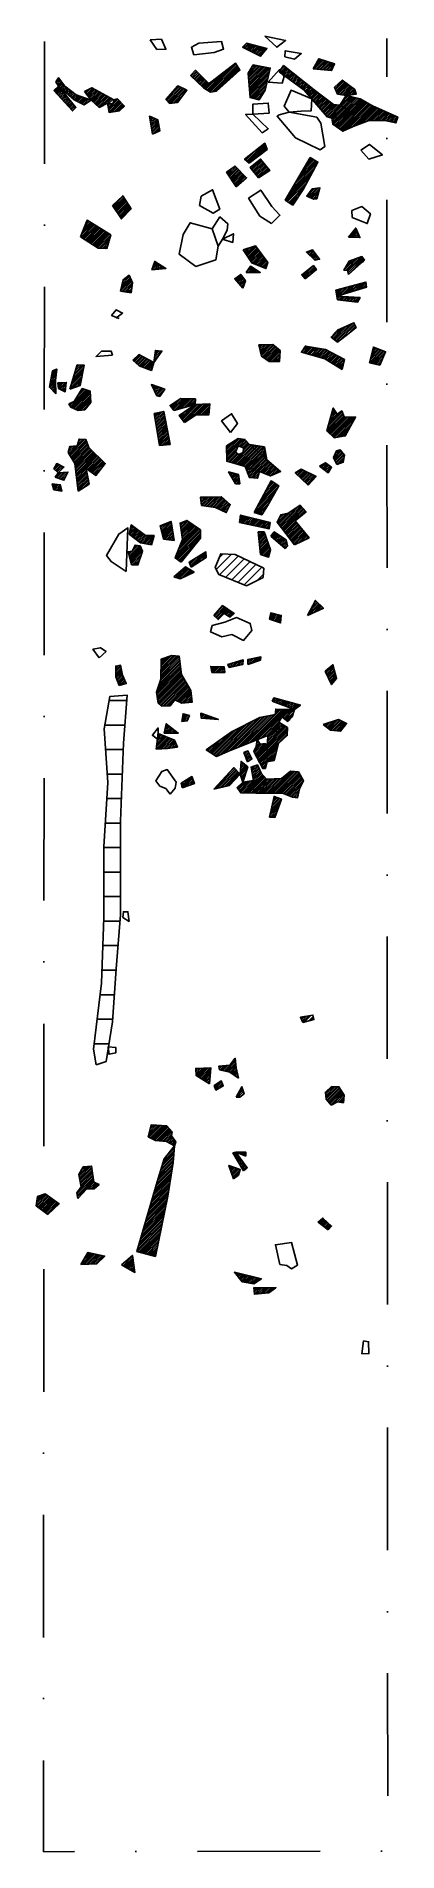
# Model space of a CAD drawing. Header units: metres. Extents: x -71 to 2, y -2050 to -1679.
import ezdxf

# ---------------------------------------------------------------- set-up
doc = ezdxf.new("R2010")
doc.units = ezdxf.units.M
doc.header["$LTSCALE"] = 25
doc.header["$MEASUREMENT"] = 0
doc.linetypes.add('STRICHPUNKTX2', pattern=[2, 1, -0.5, 0, -0.5])
doc.layers.get('0').update_dxf_attribs({"linetype": 'CONTINUOUS'})
for name, color, linetype in [('BEFUND', 1, 'CONTINUOUS'), ('BEFUNDSCHRAFF', 1, 'CONTINUOUS'), ('FEUER', 1, 'CONTINUOUS'), ('GRABUNGSGRENZE', 3, 'STRICHPUNKTX2'), ('KNOCHEN', 2, 'CONTINUOUS'), ('KNOCHENSCHRAFF', 2, 'CONTINUOUS'), ('STEINE', 4, 'CONTINUOUS')]:
    doc.layers.add(name, color=color, linetype=linetype)

# ---------------------------------------------------------------- blocks, each defined once
blk = doc.blocks.new('*X2')
at = {"color": 0}
for p, q in [((-34.02, -1785.88), (-33.24, -1785.1)), ((-34.65, -1788.27), (-31.56, -1785.18)), ((-33.97, -1789.36), (-30.12, -1785.51)), ((-32.71, -1789.87), (-28.92, -1786.08)), ((-31.45, -1790.38), (-27.72, -1786.65)), ((-30.19, -1790.89), (-26.53, -1787.22)), ((-28.94, -1791.4), (-25.33, -1787.79)), ((-26.28, -1790.51), (-24.98, -1789.21))]:
    blk.add_line(p, q, dxfattribs=at)
blk = doc.blocks.new('*X3')
at = {"color": 0}
for p, q in [((-45.51, -1909.45), (-43.24, -1907.17)), ((-45.36, -1908.94), (-43.21, -1906.79)), ((-45.02, -1908.25), (-43.18, -1906.41)), ((-43.81, -1906.68), (-43.15, -1906.03)), ((-62.66, -1911.75), (-60.98, -1910.07)), ((-62.61, -1912.05), (-60.59, -1910.03)), ((-62.55, -1912.35), (-60.21, -1910)), ((-62.5, -1912.64), (-60.04, -1910.18)), ((-62.44, -1912.94), (-60, -1910.49)), ((-62.39, -1913.24), (-59.95, -1910.8)), ((-62.23, -1910.96), (-61.37, -1910.1)), ((-46.89, -1914.01), (-43.64, -1910.76)), ((-46.75, -1913.51), (-43.57, -1910.34)), ((-46.6, -1913.01), (-43.51, -1909.91)), ((-46.44, -1912.5), (-43.44, -1909.49)), ((-46.29, -1911.99), (-43.38, -1909.08)), ((-46.13, -1911.48), (-43.35, -1908.7)), ((-45.98, -1910.97), (-43.32, -1908.32)), ((-45.82, -1910.46), (-43.3, -1907.94)), ((-45.67, -1909.95), (-43.27, -1907.55)), ((-63.04, -1915.66), (-59.74, -1912.36)), ((-62.98, -1915.96), (-59.69, -1912.67)), ((-62.93, -1916.26), (-59.65, -1912.98)), ((-62.85, -1915.12), (-59.78, -1912.05)), ((-62.34, -1913.54), (-59.91, -1911.11)), ((-62.28, -1913.84), (-59.87, -1911.42)), ((-62.23, -1914.14), (-59.82, -1911.74)), ((-60.94, -1914.62), (-59.58, -1913.26)), ((-60.59, -1914.62), (-59.34, -1913.38)), ((-60.24, -1914.62), (-59.1, -1913.49)), ((-59.88, -1914.62), (-58.86, -1913.6)), ((-59.53, -1914.62), (-58.62, -1913.72)), ((-48.2, -1918.5), (-44.27, -1914.56)), ((-48.05, -1918), (-44.2, -1914.14)), ((-47.91, -1917.5), (-44.13, -1913.72)), ((-47.76, -1917), (-44.06, -1913.3)), ((-47.62, -1916.5), (-43.99, -1912.87)), ((-47.47, -1916), (-43.92, -1912.45)), ((-47.33, -1915.5), (-43.85, -1912.03)), ((-47.18, -1915.01), (-43.78, -1911.6)), ((-47.04, -1914.51), (-43.71, -1911.18)), ((-71.32, -1917.93), (-69.23, -1915.84)), ((-71.27, -1917.52), (-69.43, -1915.69)), ((-71.22, -1918.18), (-69.02, -1915.98)), ((-71.21, -1917.12), (-69.85, -1915.75)), ((-71.16, -1916.71), (-70.37, -1915.92)), ((-71.11, -1916.3), (-70.89, -1916.08)), ((-71.01, -1918.33), (-68.81, -1916.13)), ((-70.81, -1918.48), (-68.61, -1916.28)), ((-70.61, -1918.63), (-68.4, -1916.43)), ((-70.4, -1918.78), (-68.2, -1916.57)), ((-70.2, -1918.93), (-67.99, -1916.72)), ((-70, -1919.08), (-67.78, -1916.87)), ((-69.79, -1919.23), (-67.58, -1917.02)), ((-69.59, -1919.38), (-67.37, -1917.16)), ((-69.39, -1919.53), (-67.17, -1917.31)), ((-69.18, -1919.68), (-66.96, -1917.46)), ((-68.67, -1919.52), (-66.75, -1917.61)), ((-62.88, -1916.56), (-62.8, -1916.48)), ((-49.5, -1922.98), (-45, -1918.48)), ((-49.36, -1922.49), (-44.91, -1918.04)), ((-49.21, -1921.99), (-44.82, -1917.59)), ((-49.07, -1921.49), (-44.73, -1917.15)), ((-48.92, -1920.99), (-44.64, -1916.71)), ((-48.78, -1920.49), (-44.55, -1916.26)), ((-48.63, -1919.99), (-44.47, -1915.83)), ((-48.49, -1919.49), (-44.4, -1915.41)), ((-48.34, -1918.99), (-44.33, -1914.99)), ((-50.66, -1926.97), (-45.73, -1922.03)), ((-50.52, -1926.47), (-45.64, -1921.59)), ((-50.37, -1925.98), (-45.55, -1921.15)), ((-50.23, -1925.48), (-45.46, -1920.7)), ((-50.08, -1924.98), (-45.36, -1920.26)), ((-49.94, -1924.48), (-45.27, -1919.81)), ((-49.79, -1923.98), (-45.18, -1919.37)), ((-49.65, -1923.48), (-45.09, -1918.93)), ((-13.7, -1921.48), (-12.82, -1920.6)), ((-13.5, -1921.63), (-12.64, -1920.77)), ((-13.31, -1921.79), (-12.45, -1920.94)), ((-13.11, -1921.94), (-12.27, -1921.1)), ((-12.91, -1922.1), (-12.08, -1921.27)), ((-12.71, -1922.25), (-11.9, -1921.44)), ((-12.51, -1922.4), (-11.72, -1921.61)), ((-12.31, -1922.56), (-11.53, -1921.78)), ((-12.11, -1922.71), (-11.35, -1921.95)), ((-11.91, -1922.87), (-11.16, -1922.12)), ((-50.77, -1927.43), (-45.82, -1922.48)), ((-50.49, -1927.51), (-45.91, -1922.92)), ((-50.21, -1927.58), (-46, -1923.37)), ((-49.93, -1927.65), (-46.09, -1923.81)), ((-49.65, -1927.72), (-46.18, -1924.26)), ((-49.37, -1927.8), (-46.27, -1924.7)), ((-49.09, -1927.87), (-46.36, -1925.14)), ((-48.8, -1927.94), (-46.45, -1925.59)), ((-62.2, -1930.02), (-59.94, -1927.77)), ((-61.84, -1929.31), (-60.23, -1927.7)), ((-61.83, -1930.01), (-59.65, -1927.83)), ((-61.47, -1930), (-59.37, -1927.9)), ((-61.3, -1928.42), (-60.52, -1927.64)), ((-61.1, -1929.99), (-59.08, -1927.96)), ((-60.74, -1929.98), (-58.79, -1928.03)), ((-60.37, -1929.96), (-58.5, -1928.09)), ((-60.01, -1929.95), (-58.21, -1928.15)), ((-59.64, -1929.94), (-57.92, -1928.22)), ((-59.28, -1929.93), (-57.63, -1928.28)), ((-53.87, -1930.18), (-52.95, -1929.25)), ((-53.64, -1930.31), (-51.69, -1928.35)), ((-53.42, -1930.43), (-51.65, -1928.66)), ((-53.19, -1930.56), (-51.6, -1928.97)), ((-52.96, -1930.68), (-51.56, -1929.28)), ((-52.74, -1930.81), (-51.51, -1929.59)), ((-48.52, -1928.01), (-46.54, -1926.03)), ((-48.24, -1928.09), (-46.63, -1926.48)), ((-47.96, -1928.16), (-46.72, -1926.92)), ((-47.68, -1928.23), (-46.81, -1927.36)), ((-47.4, -1928.3), (-46.9, -1927.81)), ((-47.12, -1928.38), (-46.99, -1928.25)), ((-52.51, -1930.94), (-51.47, -1929.9)), ((-52.28, -1931.06), (-51.42, -1930.2)), ((-52.05, -1931.19), (-51.38, -1930.51)), ((-51.83, -1931.32), (-51.33, -1930.82)), ((-51.6, -1931.44), (-51.29, -1931.13)), ((-51.37, -1931.57), (-51.24, -1931.44)), ((-30.76, -1931.81), (-30.63, -1931.69)), ((-30.6, -1932.01), (-30.35, -1931.76)), ((-30.44, -1932.2), (-30.06, -1931.83)), ((-30.28, -1932.4), (-29.78, -1931.9)), ((-30.12, -1932.59), (-29.49, -1931.96)), ((-29.96, -1932.79), (-29.21, -1932.03)), ((-29.8, -1932.98), (-28.92, -1932.1)), ((-29.65, -1933.18), (-28.64, -1932.17)), ((-29.49, -1933.37), (-28.35, -1932.24)), ((-29.32, -1933.56), (-28.07, -1932.31)), ((-29.03, -1933.62), (-27.78, -1932.38)), ((-28.73, -1933.68), (-27.5, -1932.45)), ((-28.43, -1933.73), (-27.21, -1932.51)), ((-28.14, -1933.79), (-26.93, -1932.58)), ((-27.84, -1933.85), (-26.65, -1932.65)), ((-27.54, -1933.9), (-26.36, -1932.72)), ((-27.25, -1933.96), (-26.08, -1932.79)), ((-26.95, -1934.02), (-25.79, -1932.86)), ((-25.81, -1933.23), (-25.51, -1932.93)), ((-26.92, -1935.04), (-26.61, -1934.74)), ((-26.89, -1935.37), (-26.26, -1934.74)), ((-26.87, -1935.7), (-25.91, -1934.75)), ((-26.84, -1936.03), (-25.56, -1934.75)), ((-26.54, -1936.08), (-25.21, -1934.75)), ((-26.14, -1936.04), (-24.86, -1934.76)), ((-25.75, -1936), (-24.51, -1934.76)), ((-25.36, -1935.96), (-24.16, -1934.77)), ((-24.96, -1935.92), (-23.82, -1934.77)), ((-24.57, -1935.88), (-23.47, -1934.78)), ((-24.17, -1935.84), (-23.12, -1934.78)), ((-23.57, -1935.58), (-22.77, -1934.78))]:
    blk.add_line(p, q, dxfattribs=at)
blk = doc.blocks.new('*X4')
at = {"color": 0}
for p, q in [((-17.33, -1879.84), (-17.03, -1879.55)), ((-17.22, -1880.09), (-16.6, -1879.47)), ((-17.11, -1880.34), (-16.17, -1879.39)), ((-17.01, -1880.59), (-15.74, -1879.32)), ((-16.68, -1880.62), (-15.31, -1879.24)), ((-15.72, -1880.36), (-14.81, -1879.45)), ((-15.24, -1880.23), (-14.74, -1879.74)), ((-14.75, -1880.1), (-14.68, -1880.03)), ((-32.96, -1890.53), (-30.7, -1888.27)), ((-32.67, -1890.59), (-30.67, -1888.59)), ((-38.77, -1890.33), (-38.49, -1890.04)), ((-38.75, -1890.66), (-38.11, -1890.03)), ((-38.73, -1890.99), (-37.74, -1890.01)), ((-38.7, -1891.32), (-37.37, -1889.99)), ((-38.58, -1891.56), (-37, -1889.97)), ((-38.37, -1891.7), (-36.63, -1889.95)), ((-38.15, -1891.83), (-36.25, -1889.93)), ((-37.94, -1891.97), (-35.88, -1889.92)), ((-37.72, -1892.11), (-35.75, -1890.14)), ((-37.51, -1892.25), (-35.78, -1890.52)), ((-37.29, -1892.39), (-35.81, -1890.91)), ((-37.08, -1892.52), (-35.84, -1891.29)), ((-36.86, -1892.66), (-35.87, -1891.67)), ((-36.65, -1892.8), (-35.9, -1892.06)), ((-36.43, -1892.94), (-35.93, -1892.44)), ((-34.05, -1889.85), (-33.77, -1889.57)), ((-33.99, -1890.14), (-33.38, -1889.54)), ((-33.83, -1890.34), (-32.99, -1889.5)), ((-33.54, -1890.4), (-32.61, -1889.47)), ((-33.25, -1890.47), (-32.22, -1889.43)), ((-32.38, -1890.65), (-30.64, -1888.91)), ((-32.09, -1890.72), (-30.6, -1889.23)), ((-31.8, -1890.78), (-30.57, -1889.55)), ((-31.59, -1890.93), (-30.54, -1889.87)), ((-31.39, -1891.08), (-30.48, -1890.17)), ((-31.18, -1891.22), (-30.41, -1890.46)), ((-30.97, -1891.37), (-30.35, -1890.75)), ((-30.76, -1891.52), (-30.29, -1891.04)), ((-30.56, -1891.66), (-30.22, -1891.33)), ((-30.35, -1891.81), (-30.16, -1891.62)), ((-30.14, -1891.95), (-30.1, -1891.91)), ((-36.22, -1893.08), (-35.96, -1892.82)), ((-36, -1893.22), (-35.99, -1893.2)), ((-34.99, -1893.62), (-34.61, -1893.24)), ((-34.91, -1893.89), (-33.62, -1892.61)), ((-34.82, -1894.16), (-33.52, -1892.86)), ((-34.74, -1894.43), (-33.41, -1893.1)), ((-34.11, -1894.16), (-33.31, -1893.35)), ((-33.3, -1893.69), (-33.2, -1893.6)), ((-30.53, -1895.88), (-29.16, -1894.5)), ((-30.18, -1895.88), (-29.08, -1894.78)), ((-30.09, -1895.08), (-29.24, -1894.23)), ((-29.64, -1894.28), (-29.31, -1893.95)), ((-12.32, -1894.99), (-11.03, -1893.7)), ((-12.29, -1895.31), (-10.7, -1893.72)), ((-12.25, -1895.63), (-10.37, -1893.74)), ((-12.22, -1895.95), (-10.03, -1893.77)), ((-12.19, -1896.27), (-9.7, -1893.79)), ((-12.05, -1896.49), (-9.49, -1893.93)), ((-11.89, -1896.68), (-9.36, -1894.15)), ((-11.72, -1896.87), (-9.22, -1894.37)), ((-11.56, -1897.06), (-9.09, -1894.59)), ((-11.4, -1897.25), (-8.95, -1894.81)), ((-11.23, -1897.44), (-8.82, -1895.03)), ((-10.74, -1897.3), (-8.69, -1895.25)), ((-10.01, -1896.92), (-8.55, -1895.46)), ((-9.63, -1896.9), (-8.53, -1895.8)), ((-9.33, -1896.95), (-8.57, -1896.2)), ((-9.03, -1897), (-8.61, -1896.59)), ((-8.72, -1897.05), (-8.65, -1896.98)), ((-48.48, -1903.93), (-46.24, -1901.69)), ((-48.37, -1903.46), (-46.57, -1901.66)), ((-48.28, -1904.08), (-45.91, -1901.71)), ((-48.26, -1903), (-46.9, -1901.64)), ((-48.15, -1902.54), (-47.23, -1901.62)), ((-48.05, -1904.2), (-45.57, -1901.73)), ((-48.04, -1902.08), (-47.57, -1901.6)), ((-47.94, -1901.62), (-47.9, -1901.58)), ((-47.81, -1904.32), (-45.24, -1901.75)), ((-47.58, -1904.44), (-44.91, -1901.77)), ((-47.35, -1904.56), (-44.65, -1901.86)), ((-47.12, -1904.69), (-44.48, -1902.05)), ((-46.83, -1904.76), (-44.32, -1902.24)), ((-46.51, -1904.79), (-44.15, -1902.43)), ((-46.19, -1904.82), (-43.99, -1902.62)), ((-45.86, -1904.85), (-43.82, -1902.81)), ((-45.54, -1904.87), (-43.66, -1902.99)), ((-45.21, -1904.9), (-43.7, -1903.39)), ((-44.89, -1904.93), (-43.74, -1903.78)), ((-44.62, -1905.02), (-43.59, -1903.99)), ((-44.39, -1905.14), (-43.45, -1904.2)), ((-44.16, -1905.27), (-43.3, -1904.4)), ((-43.93, -1905.39), (-43.15, -1904.61)), ((-43.7, -1905.51), (-43.01, -1904.82)), ((-43.47, -1905.64), (-42.9, -1905.07)), ((-43.24, -1905.76), (-43.06, -1905.58)), ((-31.13, -1907.43), (-30.92, -1907.23)), ((-30.99, -1907.65), (-30.55, -1907.21)), ((-30.52, -1907.18), (-30.48, -1907.15)), ((-30.27, -1907.28), (-30.13, -1907.15)), ((-30.02, -1907.38), (-29.78, -1907.15)), ((-29.76, -1907.49), (-29.42, -1907.15)), ((-29.51, -1907.59), (-29.07, -1907.15)), ((-29.26, -1907.69), (-28.72, -1907.15)), ((-29.01, -1907.8), (-28.57, -1907.35)), ((-31.96, -1910.04), (-31.84, -1909.91)), ((-31.87, -1910.3), (-31.58, -1910.01)), ((-31.78, -1910.57), (-31.32, -1910.1)), ((-31.7, -1910.83), (-31.06, -1910.19)), ((-31.61, -1911.1), (-30.8, -1910.28)), ((-31.52, -1911.36), (-30.53, -1910.38)), ((-31.43, -1911.63), (-30.27, -1910.47)), ((-31.34, -1911.89), (-30.01, -1910.56)), ((-31.25, -1912.16), (-29.75, -1910.66)), ((-30.86, -1907.88), (-30.4, -1907.41)), ((-30.73, -1908.1), (-30.25, -1907.62)), ((-30.6, -1908.32), (-30.1, -1907.82)), ((-30.46, -1908.54), (-29.95, -1908.03)), ((-30.33, -1908.76), (-29.8, -1908.23)), ((-30.2, -1908.98), (-29.66, -1908.44)), ((-30.07, -1909.2), (-29.51, -1908.64)), ((-29.94, -1909.43), (-29.36, -1908.85)), ((-29.8, -1909.65), (-29.21, -1909.05)), ((-29.67, -1909.87), (-29.06, -1909.26)), ((-29.54, -1910.09), (-28.91, -1909.46)), ((-29.41, -1910.31), (-28.76, -1909.67)), ((-29.28, -1910.53), (-28.62, -1909.87)), ((-29.14, -1910.76), (-28.47, -1910.08)), ((-28.9, -1910.86), (-28.32, -1910.28)), ((-28.76, -1907.9), (-28.59, -1907.73)), ((-31.17, -1912.42), (-29.88, -1911.14)), ((-30.53, -1912.14), (-30.04, -1911.66))]:
    blk.add_line(p, q, dxfattribs=at)
blk = doc.blocks.new('*X5')
at = {"color": 0}
for p, q in [((-34.96, -1797.78), (-33.02, -1795.84)), ((-34.82, -1797.28), (-33.23, -1795.7)), ((-34.78, -1797.95), (-32.81, -1795.98)), ((-34.61, -1798.13), (-32.6, -1796.13)), ((-34.43, -1798.31), (-32.39, -1796.27)), ((-15.91, -1797.47), (-13.68, -1795.23)), ((-15.51, -1796.71), (-13.86, -1795.06)), ((-15.49, -1797.4), (-13.5, -1795.41)), ((-15.1, -1795.95), (-14.04, -1794.89)), ((-14.84, -1797.11), (-13.32, -1795.58)), ((-14.7, -1795.19), (-14.22, -1794.71)), ((-14.2, -1796.81), (-13.14, -1795.76)), ((-13.55, -1796.52), (-12.96, -1795.93)), ((-12.91, -1796.23), (-12.78, -1796.1)), ((-33.03, -1797.26), (-32.18, -1796.41)), ((-32.8, -1797.39), (-31.97, -1796.56)), ((-32.58, -1797.51), (-31.76, -1796.7)), ((-32.35, -1797.64), (-31.55, -1796.84)), ((-32.12, -1797.77), (-31.34, -1796.99)), ((-31.9, -1797.9), (-31.13, -1797.13)), ((-23.71, -1798.19), (-22.8, -1797.28)), ((-23.62, -1797.75), (-23.08, -1797.21)), ((-23.6, -1798.44), (-22.51, -1797.35)), ((-23.53, -1797.31), (-23.37, -1797.14)), ((-23.34, -1798.53), (-22.22, -1797.42)), ((-23.07, -1798.62), (-21.94, -1797.48)), ((-22.81, -1798.71), (-21.65, -1797.55)), ((-22.55, -1798.8), (-21.37, -1797.62)), ((-22.28, -1798.89), (-21.39, -1797.99)), ((-22.02, -1798.98), (-21.43, -1798.39)), ((-21.76, -1799.07), (-21.47, -1798.78)), ((-46.21, -1811.5), (-42, -1807.29)), ((-46.04, -1810.98), (-42.04, -1806.97)), ((-45.93, -1810.16), (-42.11, -1806.35)), ((-45.93, -1810.52), (-42.07, -1806.66)), ((-45.92, -1809.09), (-42.74, -1805.92)), ((-45.92, -1809.44), (-42.42, -1805.95)), ((-45.92, -1809.8), (-42.15, -1806.03)), ((-45.91, -1808.37), (-43.39, -1805.85)), ((-45.91, -1808.73), (-43.07, -1805.88)), ((-45.9, -1808.01), (-43.72, -1805.83)), ((-45.9, -1807.65), (-44.26, -1806.02)), ((-45.89, -1807.29), (-44.81, -1806.21)), ((-45.89, -1806.94), (-45.35, -1806.4)), ((-31.98, -1808.23), (-31, -1807.25)), ((-31.58, -1808.18), (-30.5, -1807.11)), ((-31.12, -1808.08), (-30, -1806.96)), ((-30.65, -1807.97), (-29.5, -1806.81)), ((-30.19, -1807.86), (-29.11, -1806.78)), ((-29.73, -1807.75), (-29.13, -1807.15)), ((-28.19, -1807.62), (-26.93, -1806.36)), ((-28.17, -1807.25), (-27.37, -1806.45)), ((-28.15, -1806.88), (-27.8, -1806.53)), ((-27.71, -1807.5), (-26.49, -1806.28)), ((-27.16, -1807.3), (-26.05, -1806.2)), ((-26.62, -1807.11), (-25.62, -1806.11)), ((-26.07, -1806.92), (-25.53, -1806.38)), ((-55.11, -1808.74), (-54.18, -1807.81)), ((-55.11, -1808.38), (-54.6, -1807.88)), ((-55.11, -1808.03), (-55.02, -1807.94)), ((-55.11, -1809.09), (-54.09, -1808.07)), ((-55.11, -1809.45), (-54.03, -1808.36)), ((-55.11, -1809.8), (-53.97, -1808.66)), ((-55.11, -1810.15), (-53.91, -1808.95)), ((-55.02, -1810.41), (-53.86, -1809.25)), ((-54.92, -1810.67), (-53.8, -1809.54)), ((-54.83, -1810.93), (-53.74, -1809.84)), ((-54.73, -1811.18), (-53.63, -1810.08)), ((-54.63, -1811.44), (-53.52, -1810.33)), ((-54.54, -1811.7), (-53.41, -1810.57)), ((-54.41, -1811.92), (-53.3, -1810.81)), ((-53.92, -1811.79), (-53.19, -1811.05)), ((-46.78, -1813.48), (-41.84, -1808.55)), ((-46.73, -1813.08), (-41.88, -1808.23)), ((-46.73, -1813.79), (-41.8, -1808.86)), ((-46.68, -1814.09), (-41.76, -1809.18)), ((-46.63, -1814.4), (-41.72, -1809.49)), ((-46.58, -1814.7), (-41.64, -1809.76)), ((-46.56, -1812.55), (-41.92, -1807.92)), ((-46.53, -1815), (-41.51, -1809.98)), ((-46.48, -1815.31), (-41.38, -1810.21)), ((-46.38, -1812.03), (-41.96, -1807.6)), ((-46.38, -1815.57), (-41.25, -1810.43)), ((-46.2, -1815.74), (-41.12, -1810.66)), ((-46.02, -1815.91), (-40.99, -1810.88)), ((-35.73, -1808.09), (-35.66, -1808.02)), ((-35.68, -1808.39), (-35.32, -1808.03)), ((-35.63, -1808.7), (-34.98, -1808.05)), ((-35.58, -1809), (-34.64, -1808.06)), ((-35.52, -1809.29), (-34.29, -1808.07)), ((-35.15, -1809.29), (-33.95, -1808.08)), ((-34.79, -1809.28), (-33.61, -1808.1)), ((-34.43, -1809.27), (-33.27, -1808.11)), ((-34.07, -1809.27), (-32.98, -1808.17)), ((-33.71, -1809.26), (-32.93, -1808.48)), ((-33.35, -1809.25), (-32.89, -1808.79)), ((-32.99, -1809.25), (-32.85, -1809.1)), ((-32.18, -1807.72), (-32, -1807.55)), ((-32.08, -1807.98), (-31.5, -1807.4)), ((-29.27, -1807.64), (-29.15, -1807.53)), ((-12.34, -1809.1), (-11.51, -1808.27)), ((-12.23, -1809.34), (-10.75, -1807.86)), ((-12.12, -1809.58), (-10.68, -1808.14)), ((-12, -1809.82), (-10.6, -1808.42)), ((-11.89, -1810.06), (-10.52, -1808.7)), ((-11.78, -1810.31), (-10.45, -1808.97)), ((-11.67, -1810.55), (-10.37, -1809.25)), ((-11.56, -1810.79), (-10.3, -1809.53)), ((-11.44, -1811.03), (-10.22, -1809.81)), ((-11.33, -1811.27), (-10.15, -1810.09)), ((-11.22, -1811.51), (-10.07, -1810.36)), ((-53.43, -1811.65), (-53.08, -1811.3)), ((-45.83, -1816.08), (-40.86, -1811.1)), ((-45.52, -1816.11), (-40.73, -1811.33)), ((-45.15, -1816.1), (-40.6, -1811.55)), ((-44.79, -1816.09), (-40.47, -1811.78)), ((-44.43, -1816.08), (-40.34, -1812)), ((-42.92, -1814.93), (-40.21, -1812.22)), ((-42.68, -1815.05), (-40.09, -1812.45)), ((-42.45, -1815.16), (-39.96, -1812.67)), ((-42.21, -1815.28), (-39.83, -1812.9)), ((-41.98, -1815.4), (-39.78, -1813.2)), ((-41.74, -1815.52), (-39.74, -1813.52)), ((-41.4, -1815.53), (-39.7, -1813.83)), ((-41, -1815.48), (-39.66, -1814.15)), ((-40.6, -1815.44), (-39.62, -1814.46)), ((-40.2, -1815.39), (-39.58, -1814.77)), ((-44.06, -1816.07), (-43.83, -1815.84)), ((-39.8, -1815.34), (-39.54, -1815.09))]:
    blk.add_line(p, q, dxfattribs=at)
blk = doc.blocks.new('*X6')
at = {"color": 0}
for p, q in [((-41.61, -1819.27), (-40.33, -1817.99)), ((-41.55, -1818.87), (-40.6, -1817.92)), ((-41.5, -1818.46), (-40.88, -1817.84)), ((-41.45, -1818.05), (-41.16, -1817.77)), ((-41.21, -1819.23), (-40.1, -1818.12)), ((-37.75, -1817.89), (-37.54, -1817.68)), ((-37.72, -1818.22), (-37.28, -1817.77)), ((-37.69, -1818.54), (-37.01, -1817.86)), ((-37.44, -1818.64), (-36.75, -1817.95)), ((-37.1, -1818.66), (-36.49, -1818.04)), ((-36.77, -1818.68), (-36.22, -1818.13)), ((-36.43, -1818.7), (-35.96, -1818.22)), ((-36.1, -1818.72), (-35.69, -1818.31)), ((-35.77, -1818.73), (-35.43, -1818.4)), ((-35.43, -1818.75), (-35.17, -1818.49)), ((-46.65, -1823.26), (-45.51, -1822.12)), ((-46.6, -1822.85), (-45.76, -1822.01)), ((-46.55, -1822.44), (-46.01, -1821.91)), ((-46.49, -1822.04), (-46.26, -1821.81)), ((-45.18, -1821.43), (-44.07, -1820.32)), ((-45.08, -1820.98), (-44.27, -1820.17)), ((-45.07, -1821.67), (-43.87, -1820.47)), ((-44.99, -1820.53), (-44.47, -1820.01)), ((-44.89, -1820.08), (-44.67, -1819.86)), ((-44.71, -1821.67), (-43.67, -1820.63)), ((-44.35, -1821.66), (-43.47, -1820.78)), ((-43.99, -1821.66), (-43.27, -1820.94)), ((-43.63, -1821.65), (-43.07, -1821.09)), ((-43.27, -1821.64), (-42.87, -1821.24)), ((-42.91, -1821.64), (-42.67, -1821.4)), ((-42.55, -1821.63), (-42.47, -1821.55)), ((-40.79, -1819.17), (-40.37, -1818.74)), ((-35.1, -1818.77), (-34.9, -1818.58)), ((-34.76, -1818.79), (-34.64, -1818.67)), ((-34.43, -1818.81), (-34.37, -1818.76)), ((-12.63, -1819.99), (-12.36, -1819.73)), ((-12.43, -1820.15), (-11.85, -1819.57)), ((-12.24, -1820.31), (-11.34, -1819.42)), ((-12.04, -1820.46), (-10.84, -1819.26)), ((-11.84, -1820.62), (-10.33, -1819.11)), ((-11.64, -1820.78), (-9.82, -1818.95)), ((-11.45, -1820.93), (-9.48, -1818.97)), ((-11.21, -1821.05), (-9.24, -1819.08)), ((-10.88, -1821.08), (-9, -1819.19)), ((-10.56, -1821.11), (-8.76, -1819.31)), ((-10.24, -1821.14), (-8.52, -1819.42)), ((-9.92, -1821.17), (-8.28, -1819.53)), ((-9.6, -1821.2), (-8.04, -1819.64)), ((-9.27, -1821.24), (-9.06, -1821.02)), ((-46.86, -1824.88), (-44.51, -1822.53)), ((-46.81, -1824.47), (-44.76, -1822.43)), ((-46.76, -1824.07), (-45.01, -1822.33)), ((-46.7, -1823.66), (-45.26, -1822.22)), ((-46.5, -1824.87), (-44.26, -1822.64)), ((-46.13, -1824.86), (-44.01, -1822.74)), ((-45.76, -1824.84), (-43.77, -1822.85)), ((-45.39, -1824.82), (-43.52, -1822.95)), ((-45.02, -1824.81), (-43.27, -1823.05)), ((-44.65, -1824.79), (-43.09, -1823.23)), ((-44.25, -1824.74), (-42.98, -1823.47)), ((-43.83, -1824.68), (-42.87, -1823.72)), ((-43.41, -1824.62), (-42.76, -1823.96)), ((-43, -1824.55), (-42.65, -1824.21)), ((-42.58, -1824.49), (-42.54, -1824.45)), ((-34.82, -1832.99), (-30.76, -1828.93)), ((-34.37, -1832.89), (-30.58, -1829.11)), ((-33.91, -1832.79), (-30.41, -1829.29)), ((-33.45, -1832.69), (-30.24, -1829.47)), ((-33.09, -1830.91), (-30.93, -1828.75)), ((-41.72, -1832.11), (-41.01, -1831.4)), ((-41.65, -1832.4), (-40.06, -1830.81)), ((-41.59, -1832.69), (-39.53, -1830.63)), ((-41.22, -1832.68), (-39.44, -1830.89)), ((-40.68, -1832.49), (-39.34, -1831.15)), ((-40.14, -1832.3), (-39.25, -1831.41)), ((-39.6, -1832.12), (-39.16, -1831.67)), ((-33, -1832.58), (-30.07, -1829.65)), ((-32.54, -1832.48), (-29.89, -1829.83)), ((-32.08, -1832.38), (-30.14, -1830.44))]:
    blk.add_line(p, q, dxfattribs=at)
blk = doc.blocks.new('*X7')
at = {"color": 0}
for p, q in [((-23.1, -1814.91), (-22.69, -1814.5)), ((-23.02, -1815.18), (-22.42, -1814.58)), ((-22.76, -1815.28), (-22.14, -1814.65)), ((-22.51, -1815.38), (-21.86, -1814.73)), ((-32.74, -1825.61), (-25.58, -1818.45)), ((-32.13, -1825.36), (-25.13, -1818.36)), ((-31.53, -1825.11), (-24.69, -1818.26)), ((-30.94, -1824.87), (-24.24, -1818.17)), ((-30.35, -1824.63), (-23.79, -1818.07)), ((-29.75, -1824.39), (-23.34, -1817.98)), ((-29.16, -1824.15), (-22.89, -1817.88)), ((-28.57, -1823.91), (-21.56, -1816.91)), ((-27.98, -1823.67), (-21.26, -1816.96)), ((-27.38, -1823.44), (-20.96, -1817.01)), ((-26.79, -1823.2), (-20.66, -1817.07)), ((-26.2, -1822.96), (-20.61, -1817.37)), ((-25.61, -1822.72), (-21.2, -1818.31)), ((-22.56, -1817.55), (-21.86, -1816.85)), ((-22.52, -1817.16), (-22.16, -1816.8)), ((-22.49, -1816.77), (-22.46, -1816.75)), ((-22.46, -1816.75), (-22.46, -1816.75)), ((-22.25, -1815.47), (-21.58, -1814.81)), ((-22.16, -1816.8), (-22.12, -1816.75)), ((-22, -1815.57), (-21.3, -1814.88)), ((-21.86, -1816.85), (-21.77, -1816.76)), ((-21.74, -1815.67), (-21.03, -1814.96)), ((-21.56, -1816.91), (-21.43, -1816.77)), ((-21.48, -1815.77), (-20.75, -1815.03)), ((-21.26, -1816.96), (-21.09, -1816.78)), ((-21.23, -1815.87), (-20.47, -1815.11)), ((-21.2, -1818.31), (-19.71, -1816.82)), ((-21.01, -1818.48), (-19.36, -1816.83)), ((-20.97, -1815.96), (-20.19, -1815.18)), ((-20.96, -1817.01), (-20.74, -1816.79)), ((-20.81, -1818.63), (-19.02, -1816.84)), ((-20.72, -1816.06), (-19.91, -1815.26)), ((-20.66, -1817.07), (-20.4, -1816.8)), ((-20.61, -1817.37), (-20.05, -1816.81)), ((-20.61, -1818.78), (-18.68, -1816.85)), ((-20.46, -1816.16), (-19.64, -1815.33)), ((-20.4, -1818.93), (-18.81, -1817.34)), ((-20.21, -1816.26), (-19.36, -1815.41)), ((-20.2, -1819.08), (-18.97, -1817.85)), ((-19.95, -1816.36), (-19.08, -1815.49)), ((-19.69, -1816.45), (-18.8, -1815.56)), ((-19.44, -1816.55), (-18.52, -1815.64)), ((-19.18, -1816.65), (-18.25, -1815.71)), ((-18.93, -1816.75), (-17.97, -1815.79)), ((-18.67, -1816.84), (-17.69, -1815.86)), ((-35.87, -1825.55), (-32.14, -1821.83)), ((-35.65, -1825.69), (-31.17, -1821.21)), ((-35.43, -1825.83), (-30.46, -1820.85)), ((-35.22, -1825.97), (-29.75, -1820.5)), ((-35, -1826.1), (-29.05, -1820.15)), ((-34.79, -1826.24), (-28.34, -1819.8)), ((-34.56, -1826.37), (-27.64, -1819.44)), ((-33.95, -1826.12), (-26.93, -1819.09)), ((-33.35, -1825.86), (-26.22, -1818.74)), ((-25.01, -1822.48), (-21.78, -1819.24)), ((-24.42, -1822.24), (-21.86, -1819.68)), ((-24.22, -1825.22), (-20.11, -1821.11)), ((-24.22, -1825.58), (-20.12, -1821.47)), ((-24.22, -1825.93), (-20.13, -1821.84)), ((-24.21, -1824.86), (-20.1, -1820.74)), ((-24.19, -1824.49), (-20.17, -1820.47)), ((-24.17, -1824.11), (-20.39, -1820.33)), ((-24.15, -1823.74), (-20.61, -1820.19)), ((-24.13, -1823.37), (-22.12, -1821.35)), ((-24.11, -1822.99), (-22.5, -1821.38)), ((-24.1, -1822.62), (-22.87, -1821.4)), ((-24.08, -1822.25), (-23.25, -1821.42)), ((-23.25, -1821.42), (-21.84, -1820.01)), ((-22.87, -1821.4), (-21.82, -1820.35)), ((-22.5, -1821.38), (-21.81, -1820.69)), ((-22.12, -1821.35), (-21.79, -1821.02)), ((-21.86, -1819.68), (-21.69, -1819.51)), ((-21.84, -1820.01), (-21.48, -1819.65)), ((-21.82, -1820.35), (-21.26, -1819.78)), ((-21.81, -1820.69), (-21.04, -1819.92)), ((-21.79, -1821.02), (-20.82, -1820.06)), ((-20, -1819.23), (-19.56, -1818.79)), ((-36.52, -1825.14), (-35.82, -1824.45)), ((-36.3, -1825.28), (-34.59, -1823.57)), ((-36.08, -1825.42), (-33.37, -1822.7)), ((-28.93, -1825.69), (-28.77, -1825.53)), ((-28.84, -1825.95), (-28.15, -1825.26)), ((-28.74, -1826.21), (-28.03, -1825.5)), ((-28.64, -1826.46), (-27.91, -1825.73)), ((-26.91, -1825.44), (-25.32, -1823.85)), ((-26.79, -1825.67), (-24.93, -1823.81)), ((-26.67, -1825.9), (-24.57, -1823.81)), ((-26.67, -1824.84), (-25.67, -1823.85)), ((-26.55, -1826.14), (-24.49, -1824.08)), ((-26.45, -1824.27), (-25.81, -1823.63)), ((-26.43, -1826.37), (-24.42, -1824.36)), ((-26.39, -1823.85), (-25.96, -1823.42)), ((-26.33, -1823.44), (-26.1, -1823.21)), ((-26.31, -1826.61), (-24.34, -1824.63)), ((-26.27, -1823.03), (-26.24, -1823)), ((-26.19, -1826.84), (-24.26, -1824.91)), ((-26.07, -1827.07), (-24.22, -1825.22)), ((-25.95, -1827.31), (-24.22, -1825.58)), ((-24.22, -1826.28), (-22, -1824.06)), ((-24.22, -1826.64), (-22.11, -1824.53)), ((-24.22, -1826.99), (-22.23, -1825)), ((-24.22, -1827.35), (-22.35, -1825.47)), ((-29.73, -1830.02), (-28.22, -1828.51)), ((-29.7, -1829.64), (-28.41, -1828.35)), ((-29.67, -1829.26), (-28.6, -1828.18)), ((-29.64, -1828.88), (-28.79, -1828.02)), ((-29.64, -1830.29), (-28.36, -1829.01)), ((-29.61, -1828.49), (-28.98, -1827.86)), ((-29.58, -1828.11), (-29.17, -1827.7)), ((-29.56, -1830.56), (-28.54, -1829.54)), ((-29.55, -1827.73), (-29.36, -1827.54)), ((-28.55, -1826.72), (-27.79, -1825.97)), ((-28.45, -1826.98), (-27.68, -1826.2)), ((-28.35, -1827.23), (-27.56, -1826.44)), ((-28.26, -1827.49), (-27.44, -1826.67)), ((-27.45, -1828.8), (-27.07, -1828.42)), ((-27.4, -1829.11), (-26.51, -1828.22)), ((-27.35, -1829.41), (-26.16, -1828.22)), ((-27.3, -1829.71), (-26.05, -1828.47)), ((-27.25, -1830.02), (-25.94, -1828.71)), ((-27.2, -1830.32), (-25.83, -1828.95)), ((-27.15, -1830.62), (-25.72, -1829.2)), ((-27.1, -1830.93), (-25.61, -1829.44)), ((-25.83, -1827.54), (-24.22, -1825.93)), ((-25.71, -1827.77), (-24.22, -1826.28)), ((-25.59, -1828.01), (-24.22, -1826.64)), ((-25.47, -1828.24), (-24.22, -1826.99)), ((-25.35, -1828.47), (-24.22, -1827.35)), ((-25.23, -1828.71), (-24.29, -1827.77)), ((-25.05, -1828.88), (-24.42, -1828.25)), ((-24.7, -1828.88), (-24.54, -1828.72)), ((-23.98, -1827.46), (-22.47, -1825.95)), ((-23.68, -1833.88), (-19.22, -1829.42)), ((-23.55, -1827.38), (-22.59, -1826.42)), ((-23.33, -1833.88), (-18.9, -1829.45)), ((-23.12, -1827.31), (-22.71, -1826.89)), ((-22.98, -1833.88), (-18.58, -1829.48)), ((-22.62, -1833.88), (-18.25, -1829.51)), ((-22.27, -1833.88), (-17.93, -1829.54)), ((-30.32, -1832.74), (-29.21, -1831.63)), ((-30.18, -1832.95), (-28.8, -1831.57)), ((-30.05, -1833.17), (-28.39, -1831.51)), ((-29.91, -1833.39), (-27.98, -1831.46)), ((-29.77, -1833.6), (-27.57, -1831.4)), ((-29.64, -1833.82), (-27.16, -1831.34)), ((-29.47, -1830.83), (-28.71, -1830.06)), ((-29.39, -1831.1), (-28.88, -1830.59)), ((-29.31, -1831.37), (-29.05, -1831.12)), ((-29.29, -1833.83), (-27.24, -1831.78)), ((-28.94, -1833.83), (-27.55, -1832.44)), ((-28.6, -1833.84), (-27.58, -1832.82)), ((-28.25, -1833.85), (-27.35, -1832.95)), ((-27.9, -1833.85), (-27.13, -1833.08)), ((-27.58, -1832.82), (-25.02, -1830.26)), ((-27.55, -1832.44), (-25.19, -1830.08)), ((-27.55, -1833.86), (-26.9, -1833.21)), ((-27.35, -1832.95), (-24.85, -1830.45)), ((-27.24, -1831.78), (-25.36, -1829.9)), ((-27.13, -1833.08), (-24.68, -1830.63)), ((-27.05, -1831.23), (-25.5, -1829.68)), ((-26.9, -1833.21), (-24.51, -1830.82)), ((-26.86, -1833.87), (-26.27, -1833.28)), ((-26.68, -1833.33), (-24.34, -1831)), ((-26.51, -1833.88), (-25.8, -1833.17)), ((-26.27, -1833.28), (-24.55, -1831.56)), ((-26.16, -1833.88), (-25.34, -1833.06)), ((-25.8, -1833.88), (-22.9, -1830.97)), ((-25.8, -1833.17), (-24.8, -1832.16)), ((-25.45, -1833.88), (-22.54, -1830.96)), ((-25.34, -1833.06), (-25.04, -1832.76)), ((-25.1, -1833.88), (-22.17, -1830.95)), ((-25.04, -1832.76), (-23.27, -1830.99)), ((-24.8, -1832.16), (-23.63, -1831)), ((-24.74, -1833.88), (-21.8, -1830.94)), ((-24.55, -1831.56), (-24, -1831.01)), ((-24.39, -1833.88), (-21.44, -1830.92)), ((-24.04, -1833.88), (-19.9, -1829.74)), ((-21.92, -1833.88), (-17.75, -1829.71)), ((-21.56, -1833.88), (-17.62, -1829.94)), ((-21.21, -1833.88), (-17.49, -1830.16)), ((-20.92, -1833.94), (-17.36, -1830.38)), ((-20.67, -1834.04), (-17.23, -1830.61)), ((-20.42, -1834.15), (-17.1, -1830.83)), ((-20.17, -1834.25), (-16.97, -1831.05)), ((-19.92, -1834.35), (-16.84, -1831.28)), ((-19.66, -1834.45), (-16.97, -1831.76)), ((-19.41, -1834.56), (-17.33, -1832.47)), ((-19.16, -1834.66), (-17.63, -1833.12)), ((-27.21, -1833.86), (-26.68, -1833.33)), ((-23.65, -1838.44), (-21.88, -1836.67)), ((-23.55, -1837.99), (-21.69, -1836.12)), ((-23.45, -1837.53), (-21.49, -1835.57)), ((-23.35, -1837.08), (-21.36, -1835.09)), ((-23.25, -1836.63), (-21.62, -1834.99)), ((-23.16, -1836.18), (-21.87, -1834.89)), ((-23.06, -1835.73), (-22.13, -1834.8)), ((-22.96, -1835.27), (-22.38, -1834.7)), ((-22.86, -1834.82), (-22.64, -1834.6)), ((-18.88, -1834.73), (-17.74, -1833.59)), ((-18.57, -1834.77), (-17.86, -1834.07)), ((-18.26, -1834.82), (-17.98, -1834.54)), ((-23.63, -1838.78), (-22.08, -1837.22)), ((-23.3, -1838.79), (-22.27, -1837.77)), ((-22.96, -1838.81), (-22.47, -1838.32))]:
    blk.add_line(p, q, dxfattribs=at)
blk = doc.blocks.new('*X8')
at = {"color": 0}
for p, q in [((-23.59, -1770.5), (-23.34, -1770.24)), ((-37.78, -1773.73), (-37.54, -1773.49)), ((-37.74, -1774.04), (-37.18, -1773.48)), ((-37.7, -1774.36), (-36.82, -1773.47)), ((-37.66, -1774.67), (-36.46, -1773.46)), ((-37.63, -1774.99), (-36.1, -1773.46)), ((-37.48, -1775.2), (-35.73, -1773.45)), ((-37.17, -1775.24), (-35.37, -1773.44)), ((-36.86, -1775.29), (-35.01, -1773.43)), ((-36.55, -1775.33), (-34.65, -1773.42)), ((-36.24, -1775.37), (-34.29, -1773.41)), ((-35.94, -1775.42), (-33.92, -1773.41)), ((-35.63, -1775.46), (-33.56, -1773.4)), ((-35.32, -1775.51), (-33.36, -1773.55)), ((-35.01, -1775.55), (-33.17, -1773.71)), ((-34.71, -1775.61), (-32.98, -1773.88)), ((-34.47, -1775.72), (-32.79, -1774.04)), ((-26.86, -1776.6), (-22.37, -1772.11)), ((-26.65, -1776.74), (-22.82, -1772.91)), ((-26.45, -1775.83), (-21.93, -1771.31)), ((-26.37, -1776.82), (-23.26, -1773.7)), ((-26.04, -1775.07), (-22.02, -1771.05)), ((-25.63, -1774.31), (-22.24, -1770.92)), ((-25.23, -1773.55), (-22.46, -1770.78)), ((-24.82, -1772.78), (-22.68, -1770.65)), ((-24.41, -1772.02), (-22.9, -1770.51)), ((-24, -1771.26), (-23.12, -1770.38)), ((-34.24, -1775.84), (-32.61, -1774.21)), ((-34, -1775.96), (-32.42, -1774.38)), ((-33.76, -1776.07), (-32.23, -1774.54)), ((-33.52, -1776.19), (-32.04, -1774.71)), ((-33.29, -1776.3), (-31.86, -1774.87)), ((-33.05, -1776.42), (-31.87, -1775.24)), ((-32.81, -1776.54), (-32.2, -1775.92)), ((-32.57, -1776.65), (-32.53, -1776.61)), ((-29.84, -1778.51), (-28.73, -1777.4)), ((-29.78, -1778.1), (-29.01, -1777.33)), ((-29.72, -1777.69), (-29.29, -1777.26)), ((-29.67, -1777.28), (-29.58, -1777.19)), ((-29.66, -1778.69), (-28.44, -1777.47)), ((-29.37, -1778.76), (-28.16, -1777.54)), ((-29.09, -1778.82), (-27.87, -1777.61)), ((-28.8, -1778.88), (-27.59, -1777.68)), ((-28.51, -1778.95), (-27.31, -1777.75)), ((-26.1, -1776.9), (-23.7, -1774.5)), ((-25.83, -1776.98), (-24.15, -1775.3)), ((-25.55, -1777.06), (-24.78, -1776.28)), ((-52.36, -1780.88), (-51.2, -1779.73)), ((-52.26, -1780.43), (-51.41, -1779.58)), ((-52.26, -1781.14), (-51, -1779.88)), ((-52.17, -1779.98), (-51.61, -1779.43)), ((-52.07, -1779.53), (-51.81, -1779.27)), ((-52.06, -1781.29), (-50.8, -1780.03)), ((-51.86, -1781.44), (-50.59, -1780.18)), ((-51.66, -1781.59), (-50.39, -1780.33)), ((-51.46, -1781.75), (-50.19, -1780.48)), ((-51.26, -1781.9), (-49.98, -1780.63)), ((-51.06, -1782.05), (-49.78, -1780.78)), ((-50.86, -1782.21), (-49.58, -1780.93)), ((-50.65, -1782.36), (-49.37, -1781.08)), ((-50.45, -1782.51), (-49.17, -1781.23)), ((-50.25, -1782.67), (-48.89, -1781.3)), ((-50.05, -1782.82), (-48.54, -1781.31)), ((-49.76, -1782.87), (-48.2, -1781.32)), ((-49.46, -1782.93), (-47.85, -1781.33)), ((-49.16, -1782.98), (-47.51, -1781.34)), ((-46.03, -1779.5), (-45.75, -1779.23)), ((-45.96, -1779.78), (-45.16, -1778.98)), ((-45.88, -1780.06), (-44.56, -1778.74)), ((-45.81, -1780.34), (-43.96, -1778.49)), ((-45.74, -1780.62), (-43.79, -1778.67)), ((-45.66, -1780.9), (-43.74, -1778.98)), ((-45.59, -1781.18), (-43.68, -1779.28)), ((-45.52, -1781.46), (-43.63, -1779.58)), ((-45.44, -1781.74), (-43.58, -1779.88)), ((-45.37, -1782.02), (-43.53, -1780.18)), ((-45.08, -1782.09), (-43.48, -1780.49)), ((-44.77, -1782.13), (-43.43, -1780.79)), ((-44.45, -1782.16), (-43.37, -1781.09)), ((-44.13, -1782.2), (-43.32, -1781.39)), ((-42.93, -1785.95), (-37.86, -1780.88)), ((-42.87, -1785.54), (-37.86, -1780.53)), ((-42.72, -1786.09), (-37.86, -1781.23)), ((-42.62, -1784.94), (-37.86, -1780.17)), ((-42.38, -1784.33), (-38.07, -1780.03)), ((-42.13, -1783.73), (-38.28, -1779.88)), ((-41.96, -1778.97), (-41.65, -1778.66)), ((-41.92, -1779.28), (-41.05, -1778.42)), ((-41.88, -1783.13), (-38.49, -1779.74)), ((-41.87, -1779.59), (-40.56, -1778.27)), ((-41.83, -1779.89), (-40.35, -1778.42)), ((-41.78, -1780.2), (-40.15, -1778.57)), ((-41.73, -1780.51), (-39.94, -1778.71)), ((-41.69, -1780.82), (-39.73, -1778.86)), ((-41.64, -1781.12), (-39.52, -1779.01)), ((-41.64, -1782.53), (-38.69, -1779.59)), ((-41.59, -1781.43), (-39.32, -1779.15)), ((-41.55, -1781.74), (-39.11, -1779.3)), ((-41.5, -1782.04), (-38.9, -1779.44)), ((-28.22, -1779.01), (-27.02, -1777.82)), ((-27.93, -1779.08), (-26.74, -1777.89)), ((-27.64, -1779.14), (-26.46, -1777.96)), ((-27.35, -1779.2), (-26.17, -1778.03)), ((-27.06, -1779.27), (-25.89, -1778.1)), ((-26.77, -1779.33), (-25.6, -1778.17)), ((-26.48, -1779.4), (-25.32, -1778.24)), ((-26.19, -1779.46), (-25.04, -1778.31)), ((-26.07, -1780.75), (-25.91, -1780.59)), ((-26.03, -1781.07), (-25.55, -1780.59)), ((-26, -1781.39), (-25.2, -1780.59)), ((-25.96, -1781.71), (-24.86, -1780.6)), ((-25.92, -1782.02), (-24.76, -1780.86)), ((-25.9, -1779.52), (-24.75, -1778.38)), ((-25.89, -1782.34), (-24.67, -1781.12)), ((-25.85, -1782.66), (-24.57, -1781.38)), ((-25.61, -1779.59), (-24.47, -1778.45)), ((-25.32, -1779.65), (-24.19, -1778.52)), ((-25.03, -1779.72), (-23.9, -1778.59)), ((-24.74, -1779.78), (-23.64, -1778.68)), ((-24.45, -1779.84), (-23.7, -1779.1)), ((-24.16, -1779.91), (-23.77, -1779.51)), ((-23.87, -1779.97), (-23.83, -1779.93)), ((-23.35, -1781.57), (-22.53, -1780.75)), ((-23.16, -1781.74), (-22.32, -1780.89)), ((-22.97, -1780.84), (-22.74, -1780.61)), ((-22.97, -1781.9), (-22.11, -1781.03)), ((-22.78, -1782.06), (-21.89, -1781.18)), ((-22.59, -1782.23), (-21.68, -1781.32)), ((-22.4, -1782.39), (-21.47, -1781.46)), ((-52.6, -1784.66), (-52.6, -1784.65)), ((-52.53, -1784.94), (-52.16, -1784.57)), ((-52.46, -1785.22), (-50.6, -1783.36)), ((-52.39, -1785.51), (-50.29, -1783.41)), ((-52.32, -1785.79), (-50.1, -1783.57)), ((-52.25, -1786.07), (-49.99, -1783.82)), ((-52.18, -1786.36), (-49.89, -1784.07)), ((-52.11, -1786.64), (-49.79, -1784.32)), ((-52.04, -1786.92), (-49.71, -1784.59)), ((-51.96, -1787.2), (-49.88, -1785.12)), ((-51.48, -1783.89), (-50.91, -1783.32)), ((-48.86, -1783.04), (-47.34, -1781.52)), ((-48.56, -1783.09), (-47.48, -1782.01)), ((-48.26, -1783.15), (-47.61, -1782.49)), ((-47.96, -1783.2), (-47.74, -1782.98)), ((-43.82, -1782.24), (-43.27, -1781.69)), ((-43.5, -1782.28), (-43.22, -1782)), ((-43.18, -1782.31), (-43.17, -1782.3)), ((-42.51, -1786.24), (-37.86, -1781.59)), ((-42.31, -1786.39), (-38.2, -1782.28)), ((-42.1, -1786.53), (-39.64, -1784.07)), ((-39.83, -1787.45), (-37.55, -1785.17)), ((-39.73, -1787.7), (-36.74, -1784.71)), ((-38.96, -1787.29), (-36.73, -1785.05)), ((-25.82, -1782.98), (-24.48, -1781.64)), ((-25.78, -1783.3), (-24.39, -1781.9)), ((-25.75, -1783.62), (-24.29, -1782.16)), ((-25.71, -1783.93), (-24.2, -1782.42)), ((-25.68, -1784.25), (-24.11, -1782.68)), ((-25.64, -1784.57), (-24.01, -1782.94)), ((-25.61, -1784.89), (-23.92, -1783.2)), ((-25.55, -1785.19), (-23.83, -1783.46)), ((-25.29, -1785.28), (-23.73, -1783.72)), ((-25.03, -1785.37), (-23.64, -1783.98)), ((-24.76, -1785.46), (-23.54, -1784.24)), ((-24.5, -1785.55), (-23.66, -1784.71)), ((-22.21, -1782.55), (-21.26, -1781.6)), ((-22.02, -1782.72), (-21.05, -1781.74)), ((-21.83, -1782.88), (-20.83, -1781.88)), ((-21.64, -1783.04), (-20.62, -1782.03)), ((-21.45, -1783.21), (-20.41, -1782.17)), ((-21.26, -1783.37), (-20.29, -1782.4)), ((-21.07, -1783.53), (-20.23, -1782.69)), ((-20.88, -1783.7), (-20.17, -1782.98)), ((-20.69, -1783.86), (-20.1, -1783.27)), ((-51.71, -1787.31), (-50.06, -1785.66)), ((-51.36, -1787.31), (-50.24, -1786.19)), ((-51.01, -1787.31), (-50.42, -1786.72)), ((-50.65, -1787.31), (-50.59, -1787.25)), ((-42.95, -1789.86), (-40.84, -1787.74)), ((-42.69, -1789.95), (-40.62, -1787.88)), ((-42.42, -1790.03), (-40.4, -1788.01)), ((-42.15, -1790.12), (-40.18, -1788.15)), ((-41.89, -1786.68), (-41.08, -1785.87)), ((-41.71, -1790.03), (-39.96, -1788.28)), ((-41.02, -1789.7), (-39.74, -1788.42)), ((-40.34, -1789.37), (-39.53, -1788.55)), ((-40.03, -1786.94), (-39.41, -1786.32)), ((-39.93, -1787.19), (-38.48, -1785.74)), ((-39.66, -1789.04), (-39.31, -1788.69)), ((-37.92, -1786.6), (-36.71, -1785.39)), ((-36.88, -1785.91), (-36.69, -1785.72)), ((-24.24, -1785.64), (-23.79, -1785.2)), ((-23.97, -1785.73), (-23.93, -1785.69)), ((-43.22, -1789.78), (-42.83, -1789.38))]:
    blk.add_line(p, q, dxfattribs=at)
blk = doc.blocks.new('*X9')
at = {"color": 0}
for p, q in [((-68.28, -1749.07), (-67.24, -1748.03)), ((-68.2, -1748.64), (-67.19, -1747.63)), ((-68.12, -1748.2), (-67.37, -1747.46)), ((-68.04, -1747.77), (-67.97, -1747.71)), ((-64.13, -1750.23), (-61.88, -1747.98)), ((-63.97, -1749.72), (-61.79, -1747.54)), ((-63.82, -1749.21), (-61.71, -1747.1)), ((-63.66, -1748.69), (-61.62, -1746.66)), ((-63.5, -1748.18), (-61.87, -1746.55)), ((-63.34, -1747.67), (-62.21, -1746.54)), ((-63.18, -1747.16), (-62.55, -1746.52)), ((-63.02, -1746.64), (-62.89, -1746.51)), ((-68.6, -1750.81), (-67.41, -1749.62)), ((-68.57, -1751.13), (-67.41, -1749.97)), ((-68.52, -1750.37), (-67.37, -1749.22)), ((-68.44, -1749.94), (-67.32, -1748.82)), ((-68.4, -1751.31), (-67.41, -1750.32)), ((-68.36, -1749.5), (-67.28, -1748.43)), ((-68.23, -1751.49), (-67.4, -1750.67)), ((-68.06, -1751.68), (-67.39, -1751.02)), ((-67.89, -1751.86), (-67.39, -1751.36)), ((-67.72, -1752.04), (-67.38, -1751.71)), ((-66.95, -1750.22), (-66.91, -1750.17)), ((-66.91, -1750.53), (-66.53, -1750.15)), ((-66.87, -1750.84), (-66.15, -1750.13)), ((-66.83, -1751.15), (-65.78, -1750.11)), ((-66.68, -1751.36), (-65.4, -1750.09)), ((-66.45, -1751.48), (-65.25, -1750.28)), ((-66.22, -1751.61), (-65.29, -1750.68)), ((-65.98, -1751.73), (-65.33, -1751.07)), ((-65.75, -1751.85), (-65.37, -1751.47)), ((-64.45, -1751.25), (-62.05, -1748.86)), ((-64.36, -1755.05), (-60.98, -1751.67)), ((-64.29, -1750.74), (-61.97, -1748.42)), ((-64.18, -1751.34), (-62.14, -1749.3)), ((-64.15, -1755.19), (-60.71, -1751.76)), ((-63.65, -1751.16), (-62.23, -1749.74)), ((-63.57, -1753.91), (-61.25, -1751.58)), ((-63.11, -1750.98), (-62.31, -1750.17)), ((-62.97, -1752.96), (-61.51, -1751.5)), ((-62.57, -1750.79), (-62.4, -1750.61)), ((-62.37, -1752), (-61.78, -1751.41)), ((-67.55, -1752.23), (-67.38, -1752.06)), ((-67.38, -1752.41), (-67.37, -1752.4)), ((-65.52, -1751.97), (-65.42, -1751.86)), ((-64.63, -1754.61), (-64.27, -1754.26)), ((-64.49, -1754.83), (-63.63, -1753.97)), ((-63.9, -1755.3), (-60.44, -1751.84)), ((-63.66, -1755.41), (-60.36, -1752.11)), ((-63.41, -1755.52), (-60.33, -1752.44)), ((-63.16, -1755.62), (-60.3, -1752.76)), ((-62.92, -1755.73), (-60.28, -1753.09)), ((-62.61, -1755.77), (-60.25, -1753.42)), ((-62.22, -1755.75), (-60.22, -1753.74)), ((-61.84, -1755.72), (-60.19, -1754.07)), ((-61.46, -1755.69), (-61.44, -1755.66)), ((-64.57, -1764.81), (-61.49, -1761.73)), ((-64.44, -1765.03), (-61.19, -1761.78)), ((-64.3, -1765.24), (-61.1, -1762.04)), ((-64.16, -1765.46), (-61, -1762.3)), ((-64.03, -1765.68), (-60.9, -1762.56)), ((-63.89, -1765.9), (-60.81, -1762.81)), ((-62.92, -1762.81), (-61.82, -1761.71)), ((-62.78, -1762.31), (-62.15, -1761.68)), ((-62.63, -1761.8), (-62.48, -1761.66)), ((-64.81, -1764.34), (-63.55, -1763.08)), ((-64.71, -1764.59), (-63.16, -1763.05)), ((-64.69, -1763.87), (-63.95, -1763.12)), ((-64.57, -1763.4), (-64.34, -1763.16)), ((-63.75, -1766.11), (-60.71, -1763.07)), ((-63.62, -1766.33), (-60.62, -1763.33)), ((-63.48, -1766.55), (-60.45, -1763.52)), ((-63.42, -1766.84), (-60.28, -1763.7)), ((-63.39, -1767.16), (-60.1, -1763.87)), ((-63.35, -1767.48), (-59.92, -1764.04)), ((-63.31, -1767.79), (-59.74, -1764.22)), ((-63.28, -1768.11), (-59.56, -1764.39)), ((-63.24, -1768.43), (-59.38, -1764.57)), ((-63.2, -1768.74), (-59.2, -1764.74)), ((-63.17, -1769.06), (-59.02, -1764.91)), ((-63.13, -1769.38), (-58.84, -1765.09)), ((-61.08, -1767.68), (-58.66, -1765.26)), ((-60.87, -1767.83), (-58.48, -1765.44)), ((-60.66, -1767.97), (-58.3, -1765.61)), ((-60.46, -1768.12), (-58.12, -1765.78)), ((-60.25, -1768.27), (-57.94, -1765.96)), ((-60.05, -1768.42), (-57.76, -1766.13)), ((-59.84, -1768.56), (-57.58, -1766.31)), ((-59.64, -1768.71), (-57.4, -1766.48)), ((-67.72, -1767.61), (-66.9, -1766.78)), ((-67.62, -1767.86), (-66.66, -1766.9)), ((-67.44, -1768.03), (-66.42, -1767.01)), ((-67.42, -1769.42), (-66.5, -1768.5)), ((-67.25, -1766.78), (-67.13, -1766.67)), ((-67.25, -1768.19), (-66.18, -1767.13)), ((-67.16, -1769.52), (-66.12, -1768.48)), ((-67.06, -1768.36), (-65.94, -1767.24)), ((-66.9, -1769.61), (-65.73, -1768.45)), ((-66.87, -1768.53), (-65.7, -1767.36)), ((-66.64, -1769.71), (-65.35, -1768.42)), ((-66.39, -1769.81), (-64.97, -1768.39)), ((-66.13, -1769.9), (-65.14, -1768.91)), ((-65.87, -1770), (-65.47, -1769.6)), ((-63.09, -1769.7), (-61.13, -1767.74)), ((-63.06, -1770.01), (-61.08, -1768.03)), ((-63.02, -1770.33), (-61.02, -1768.33)), ((-62.98, -1770.65), (-60.97, -1768.63)), ((-62.95, -1770.96), (-60.91, -1768.93)), ((-62.91, -1771.28), (-60.85, -1769.22)), ((-62.87, -1771.6), (-60.8, -1769.52)), ((-62.84, -1771.91), (-60.74, -1769.82)), ((-62.8, -1772.23), (-60.68, -1770.11)), ((-59.43, -1768.86), (-57.65, -1767.09)), ((-59.22, -1769.01), (-58.85, -1768.63)), ((-68.09, -1770.8), (-68.07, -1770.78)), ((-68.01, -1771.07), (-67.75, -1770.82)), ((-67.93, -1771.35), (-67.44, -1770.86)), ((-67.85, -1771.62), (-67.12, -1770.9)), ((-67.77, -1771.9), (-66.81, -1770.94)), ((-67.55, -1772.03), (-66.5, -1770.98)), ((-67.24, -1772.08), (-66.39, -1771.23)), ((-66.94, -1772.13), (-66.32, -1771.5)), ((-66.63, -1772.17), (-66.24, -1771.78)), ((-66.33, -1772.22), (-66.16, -1772.06)), ((-62.01, -1771.8), (-60.63, -1770.41)), ((-60.98, -1771.11), (-60.57, -1770.71))]:
    blk.add_line(p, q, dxfattribs=at)
blk = doc.blocks.new('*X10')
at = {"color": 0}
for p, q in [((-47.24, -1745.36), (-45.93, -1744.05)), ((-47.19, -1744.96), (-45.92, -1743.69)), ((-47.14, -1744.55), (-46.24, -1743.65)), ((-47.09, -1744.15), (-46.56, -1743.61)), ((-47.04, -1743.74), (-46.87, -1743.58)), ((-51.46, -1745.68), (-50.28, -1744.5)), ((-51.27, -1745.85), (-50.04, -1744.62)), ((-51.09, -1746.02), (-49.81, -1744.74)), ((-50.91, -1746.19), (-49.57, -1744.86)), ((-50.72, -1746.36), (-49.34, -1744.98)), ((-50.54, -1746.53), (-49.11, -1745.1)), ((-50.35, -1746.7), (-48.87, -1745.22)), ((-50.1, -1746.8), (-48.64, -1745.34)), ((-49.84, -1746.9), (-48.4, -1745.46)), ((-49.58, -1746.99), (-48.17, -1745.58)), ((-49.33, -1747.09), (-47.93, -1745.7)), ((-49.07, -1747.19), (-47.7, -1745.82)), ((-48.81, -1747.28), (-47.47, -1745.94)), ((-48.55, -1747.38), (-47.39, -1746.21)), ((-48.29, -1747.47), (-47.55, -1746.73)), ((-48.03, -1747.57), (-47.71, -1747.24)), ((-47.3, -1745.77), (-46.81, -1745.28)), ((-47.84, -1750.55), (-47.83, -1750.55)), ((-47.72, -1750.79), (-47.57, -1750.64)), ((-47.61, -1751.03), (-47.31, -1750.73)), ((-47.5, -1751.27), (-47.04, -1750.82)), ((-47.39, -1751.51), (-46.78, -1750.91)), ((-47.27, -1751.76), (-46.51, -1751)), ((-47.16, -1752), (-46.25, -1751.08)), ((-47.05, -1752.24), (-45.99, -1751.17)), ((-46.94, -1752.48), (-45.72, -1751.26)), ((-46.82, -1752.72), (-45.46, -1751.35)), ((-46.62, -1752.87), (-45.2, -1751.44)), ((-46.31, -1752.92), (-45.75, -1752.35)), ((-43.98, -1754.83), (-43.8, -1754.64)), ((-43.83, -1755.03), (-42.85, -1754.05)), ((-43.68, -1755.23), (-41.9, -1753.45)), ((-43.53, -1755.43), (-41.5, -1753.41)), ((-43.38, -1755.63), (-41.16, -1753.42)), ((-43.16, -1755.77), (-40.81, -1753.42)), ((-42.67, -1755.63), (-40.46, -1753.43)), ((-42.18, -1755.5), (-40.11, -1753.43)), ((-41.84, -1757.29), (-39.62, -1755.06)), ((-41.7, -1757.49), (-38.78, -1754.57)), ((-41.68, -1755.36), (-39.77, -1753.44)), ((-41.55, -1757.7), (-38.41, -1754.56)), ((-41.4, -1757.9), (-38.05, -1754.55)), ((-41.25, -1758.11), (-37.68, -1754.54)), ((-41.19, -1755.22), (-39.42, -1753.45)), ((-41.05, -1758.26), (-37.32, -1754.52)), ((-40.7, -1755.08), (-39.07, -1753.45)), ((-40.21, -1754.94), (-38.87, -1753.61)), ((-40.01, -1757.57), (-36.95, -1754.51)), ((-39.72, -1754.8), (-38.89, -1753.98)), ((-39.22, -1754.66), (-38.91, -1754.35)), ((-38.98, -1756.89), (-36.58, -1754.5)), ((-38.45, -1756.71), (-36.22, -1754.49)), ((-38.08, -1756.71), (-35.91, -1754.54)), ((-37.72, -1756.7), (-35.95, -1754.93)), ((-37.36, -1756.69), (-35.99, -1755.32)), ((-47.25, -1756.68), (-46.95, -1756.38)), ((-47.2, -1756.98), (-46.49, -1756.27)), ((-47.15, -1757.28), (-46.03, -1756.16)), ((-47.1, -1757.59), (-45.56, -1756.05)), ((-47.05, -1757.89), (-45.31, -1756.16)), ((-47, -1758.2), (-45.25, -1756.45)), ((-46.95, -1758.5), (-45.2, -1756.75)), ((-46.9, -1758.8), (-45.14, -1757.04)), ((-46.85, -1759.11), (-45.08, -1757.34)), ((-46.8, -1759.41), (-45.02, -1757.63)), ((-46.75, -1759.72), (-44.96, -1757.93)), ((-46.7, -1760.02), (-44.91, -1758.23)), ((-46.65, -1760.32), (-44.85, -1758.52)), ((-46.6, -1760.63), (-44.79, -1758.82)), ((-46.55, -1760.93), (-44.73, -1759.11)), ((-42.14, -1756.88), (-41.88, -1756.61)), ((-41.99, -1757.08), (-40.75, -1755.83)), ((-37, -1756.69), (-36.02, -1755.71)), ((-36.64, -1756.68), (-36.06, -1756.1)), ((-36.28, -1756.67), (-36.1, -1756.49)), ((-46.5, -1761.23), (-44.67, -1759.41)), ((-46.45, -1761.54), (-44.62, -1759.7)), ((-46.4, -1761.84), (-44.56, -1760)), ((-46.35, -1762.15), (-44.5, -1760.29)), ((-46.3, -1762.45), (-44.44, -1760.59)), ((-46.25, -1762.75), (-44.38, -1760.89)), ((-46.12, -1762.98), (-44.33, -1761.18)), ((-45.72, -1762.93), (-44.27, -1761.48)), ((-45.32, -1762.88), (-44.21, -1761.77)), ((-44.92, -1762.84), (-44.15, -1762.07)), ((-44.52, -1762.79), (-44.09, -1762.36)), ((-44.12, -1762.75), (-44.04, -1762.66))]:
    blk.add_line(p, q, dxfattribs=at)
blk = doc.blocks.new('*X11')
at = {"color": 0}
for p, q in [((-25.85, -1742.7), (-25.58, -1742.44)), ((-25.78, -1742.99), (-25.22, -1742.43)), ((-25.71, -1743.27), (-24.85, -1742.41)), ((-25.64, -1743.55), (-24.48, -1742.4)), ((-25.57, -1743.84), (-24.12, -1742.39)), ((-25.5, -1744.12), (-23.75, -1742.37)), ((-25.43, -1744.41), (-23.38, -1742.36)), ((-25.36, -1744.69), (-23.03, -1742.36)), ((-25.18, -1744.86), (-22.84, -1742.52)), ((-24.97, -1745.01), (-22.65, -1742.68)), ((-24.76, -1745.15), (-22.45, -1742.85)), ((-24.56, -1745.3), (-22.26, -1743.01)), ((-24.35, -1745.45), (-22.07, -1743.17)), ((-24.14, -1745.59), (-21.87, -1743.33)), ((-23.93, -1745.74), (-21.68, -1743.49)), ((-23.66, -1745.82), (-21.58, -1743.74)), ((-23.3, -1745.82), (-21.6, -1744.11)), ((-17.19, -1743.95), (-15.98, -1742.74)), ((-16.92, -1744.03), (-15.68, -1742.79)), ((-16.72, -1743.12), (-16.28, -1742.68)), ((-16.64, -1744.11), (-15.38, -1742.84)), ((-16.37, -1744.18), (-15.08, -1742.9)), ((-16.09, -1744.26), (-14.78, -1742.95)), ((-15.82, -1744.34), (-14.48, -1743)), ((-15.55, -1744.42), (-14.18, -1743.05)), ((-15.27, -1744.5), (-13.88, -1743.11)), ((-15, -1744.58), (-13.58, -1743.16)), ((-14.72, -1744.66), (-13.28, -1743.21)), ((-14.45, -1744.74), (-12.97, -1743.27)), ((-14.17, -1744.82), (-12.67, -1743.32)), ((-13.9, -1744.9), (-12.37, -1743.37)), ((-13.62, -1744.97), (-12.14, -1743.49)), ((-13.35, -1745.05), (-11.9, -1743.61)), ((-13.07, -1745.13), (-11.67, -1743.73)), ((-12.8, -1745.21), (-11.44, -1743.85)), ((-12.53, -1745.29), (-11.21, -1743.97)), ((-12.29, -1745.41), (-10.98, -1744.1)), ((-12.07, -1745.54), (-10.75, -1744.22)), ((-11.85, -1745.68), (-10.51, -1744.34)), ((-22.95, -1745.82), (-21.62, -1744.48)), ((-22.6, -1745.82), (-21.63, -1744.85)), ((-22.24, -1745.82), (-21.65, -1745.22)), ((-21.89, -1745.82), (-21.67, -1745.59)), ((-11.63, -1745.81), (-10.28, -1744.46)), ((-11.41, -1745.94), (-10.05, -1744.58)), ((-11.19, -1746.08), (-9.82, -1744.71)), ((-10.97, -1746.21), (-9.59, -1744.83)), ((-10.75, -1746.35), (-9.36, -1744.95)), ((-10.53, -1746.48), (-9.13, -1745.07)), ((-10.31, -1746.61), (-8.89, -1745.19)), ((-10.09, -1746.75), (-8.66, -1745.32)), ((-9.87, -1746.88), (-8.49, -1745.5)), ((-9.65, -1747.02), (-8.59, -1745.95)), ((-9.43, -1747.15), (-8.69, -1746.41)), ((-9.22, -1747.28), (-8.8, -1746.87)), ((-9, -1747.42), (-8.9, -1747.32)), ((-10.8, -1755.58), (-10.65, -1755.43)), ((-12.04, -1760.01), (-8.7, -1756.66)), ((-11.92, -1759.53), (-8.8, -1756.41)), ((-11.85, -1760.17), (-8.6, -1756.92)), ((-11.78, -1759.04), (-8.9, -1756.16)), ((-11.67, -1760.34), (-8.42, -1757.1)), ((-11.64, -1758.54), (-9.07, -1755.98)), ((-11.5, -1758.05), (-9.98, -1756.54)), ((-11.48, -1760.51), (-8.08, -1757.1)), ((-11.36, -1757.56), (-10.12, -1756.32)), ((-11.3, -1760.68), (-7.73, -1757.11)), ((-11.22, -1757.06), (-10.25, -1756.1)), ((-11.11, -1760.85), (-7.38, -1757.12)), ((-11.08, -1756.57), (-10.38, -1755.87)), ((-10.94, -1756.08), (-10.51, -1755.65)), ((-10.92, -1761.01), (-7.04, -1757.13)), ((-10.74, -1761.18), (-6.69, -1757.14)), ((-10.55, -1761.35), (-6.35, -1757.14)), ((-10.17, -1761.32), (-6.4, -1757.55)), ((-9.75, -1761.25), (-6.82, -1758.32)), ((-9.33, -1761.19), (-7.23, -1759.09)), ((-32.5, -1763.14), (-32.22, -1762.87)), ((-32.49, -1763.84), (-30.2, -1761.55)), ((-32.49, -1763.49), (-31.21, -1762.21)), ((-32.48, -1764.18), (-29.86, -1761.56)), ((-32.47, -1764.53), (-29.55, -1761.61)), ((-32.47, -1764.88), (-29.24, -1761.65)), ((-32.46, -1765.23), (-28.93, -1761.7)), ((-31.26, -1766.5), (-27.65, -1762.89)), ((-29.95, -1763.07), (-28.69, -1761.81)), ((-29.69, -1763.16), (-28.52, -1761.99)), ((-29.43, -1763.26), (-28.35, -1762.17)), ((-29.17, -1763.35), (-28.18, -1762.35)), ((-29.09, -1763.98), (-27.83, -1762.72)), ((-29.05, -1763.58), (-28, -1762.54)), ((-27.65, -1762.89), (-27.55, -1762.79)), ((-27.46, -1763.05), (-27.24, -1762.84)), ((-27.27, -1763.22), (-26.94, -1762.89)), ((-27.09, -1763.39), (-26.64, -1762.94)), ((-8.91, -1761.12), (-7.65, -1759.86)), ((-8.49, -1761.05), (-8.06, -1760.63)), ((-32.46, -1765.58), (-30.35, -1763.47)), ((-32.45, -1765.92), (-30.61, -1764.09)), ((-32.36, -1766.18), (-30.59, -1764.42)), ((-32.08, -1766.26), (-30.39, -1764.57)), ((-31.81, -1766.34), (-30.19, -1764.72)), ((-31.53, -1766.42), (-29.74, -1764.63)), ((-30.99, -1766.58), (-27.46, -1763.05)), ((-30.71, -1766.66), (-27.27, -1763.22)), ((-30.44, -1766.74), (-27.09, -1763.39)), ((-30.16, -1766.82), (-26.9, -1763.56)), ((-29.89, -1766.9), (-26.72, -1763.72)), ((-29.61, -1766.97), (-26.53, -1763.89)), ((-29.34, -1767.05), (-26.34, -1764.06)), ((-29.06, -1767.13), (-26.16, -1764.23)), ((-28.79, -1767.21), (-25.97, -1764.39)), ((-28.53, -1767.3), (-25.79, -1764.56)), ((-28.26, -1767.39), (-25.6, -1764.73)), ((-28, -1767.48), (-25.41, -1764.9)), ((-27.74, -1767.58), (-25.23, -1765.06)), ((-27.48, -1767.67), (-25.04, -1765.23)), ((-27.22, -1767.76), (-24.85, -1765.4)), ((-26.96, -1767.85), (-24.67, -1765.57)), ((-26.9, -1763.56), (-26.34, -1762.99)), ((-26.72, -1763.72), (-26.04, -1763.04)), ((-26.69, -1767.94), (-24.48, -1765.73)), ((-26.53, -1763.89), (-25.73, -1763.1)), ((-26.43, -1768.04), (-24.3, -1765.9)), ((-26.34, -1764.06), (-25.43, -1763.15)), ((-26.17, -1768.13), (-24.1, -1766.06)), ((-26.16, -1764.23), (-25.13, -1763.2)), ((-25.97, -1764.39), (-24.83, -1763.25)), ((-25.91, -1768.22), (-23.91, -1766.22)), ((-25.79, -1764.56), (-24.75, -1763.52)), ((-25.65, -1768.32), (-23.72, -1766.38)), ((-25.6, -1764.73), (-24.69, -1763.82)), ((-25.41, -1764.9), (-24.63, -1764.12)), ((-25.4, -1768.42), (-23.53, -1766.55)), ((-25.23, -1765.06), (-24.58, -1764.41)), ((-25.04, -1765.23), (-24.52, -1764.71)), ((-24.85, -1765.4), (-24.46, -1765.01)), ((-24.67, -1765.57), (-24.41, -1765.3)), ((-24.48, -1765.73), (-24.35, -1765.6)), ((-24.3, -1765.9), (-24.29, -1765.9)), ((-13.14, -1767.48), (-12.21, -1766.55)), ((-10.64, -1765.32), (-9.25, -1763.94)), ((-10.58, -1765.62), (-9.09, -1764.13)), ((-10.47, -1765.86), (-8.93, -1764.32)), ((-10.35, -1766.1), (-8.76, -1764.51)), ((-10.33, -1764.67), (-9.57, -1763.9)), ((-10.24, -1766.34), (-8.6, -1764.7)), ((-10.13, -1766.58), (-8.44, -1764.89)), ((-10.02, -1766.82), (-8.5, -1765.31)), ((-9.49, -1766.65), (-8.58, -1765.74)), ((-8.95, -1766.47), (-8.65, -1766.16)), ((-32.09, -1768.39), (-32.03, -1768.33)), ((-31.96, -1768.61), (-31.75, -1768.41)), ((-31.82, -1768.83), (-31.48, -1768.48)), ((-31.69, -1769.05), (-31.2, -1768.56)), ((-31.56, -1769.27), (-30.92, -1768.64)), ((-31.42, -1769.49), (-30.64, -1768.71)), ((-31.29, -1769.71), (-30.37, -1768.79)), ((-31.16, -1769.93), (-30.1, -1768.88)), ((-31.02, -1770.15), (-30.05, -1769.18)), ((-30.89, -1770.37), (-30, -1769.49)), ((-30.76, -1770.59), (-29.95, -1769.79)), ((-30.56, -1770.75), (-29.91, -1770.09)), ((-28.65, -1767.43), (-28.53, -1767.3)), ((-28.56, -1767.68), (-28.26, -1767.39)), ((-28.46, -1767.94), (-28, -1767.48)), ((-28.36, -1768.2), (-27.74, -1767.58)), ((-28.26, -1768.45), (-27.48, -1767.67)), ((-28.17, -1768.71), (-27.22, -1767.76)), ((-28.07, -1768.97), (-26.96, -1767.85)), ((-27.97, -1769.22), (-26.69, -1767.94)), ((-27.88, -1769.48), (-26.43, -1768.04)), ((-27.58, -1769.54), (-26.17, -1768.13)), ((-27.25, -1769.56), (-25.91, -1768.22)), ((-26.92, -1769.58), (-25.9, -1768.57)), ((-26.58, -1769.6), (-26.03, -1769.05)), ((-26.25, -1769.62), (-26.15, -1769.52)), ((-25.15, -1768.52), (-23.33, -1766.71)), ((-24.9, -1768.62), (-23.14, -1766.87)), ((-24.64, -1768.72), (-22.95, -1767.03)), ((-24.39, -1768.82), (-22.76, -1767.19)), ((-24.14, -1768.93), (-22.56, -1767.35)), ((-23.89, -1769.03), (-22.37, -1767.51)), ((-23.63, -1769.13), (-22.18, -1767.67)), ((-23.16, -1769), (-21.99, -1767.83)), ((-22.52, -1768.72), (-21.8, -1768)), ((-21.87, -1768.43), (-21.6, -1768.16)), ((-18.48, -1768.56), (-18.46, -1768.55)), ((-18.3, -1768.74), (-17.52, -1767.96)), ((-18.11, -1768.91), (-17.08, -1767.88)), ((-17.93, -1769.08), (-16.85, -1768)), ((-17.75, -1769.26), (-16.61, -1768.11)), ((-17.57, -1769.43), (-16.37, -1768.23)), ((-17.39, -1769.6), (-16.14, -1768.35)), ((-17.21, -1769.78), (-15.9, -1768.46)), ((-17.03, -1769.95), (-15.66, -1768.58)), ((-16.85, -1770.12), (-15.43, -1768.7)), ((-16.67, -1770.3), (-15.19, -1768.81)), ((-16.49, -1770.47), (-14.95, -1768.93)), ((-16.31, -1770.64), (-14.72, -1769.05)), ((-16.13, -1770.82), (-14.48, -1769.16)), ((-15.95, -1770.99), (-14.33, -1769.37)), ((-13.35, -1767.33), (-12.76, -1766.74)), ((-12.94, -1767.63), (-12.01, -1766.7)), ((-12.74, -1767.78), (-11.81, -1766.85)), ((-12.54, -1767.93), (-11.61, -1767)), ((-12.33, -1768.08), (-11.41, -1767.15)), ((-12.13, -1768.23), (-11.2, -1767.3)), ((-11.93, -1768.38), (-11.29, -1767.75)), ((-30.2, -1770.75), (-29.86, -1770.4)), ((-29.85, -1770.75), (-29.81, -1770.7)), ((-22.18, -1778.64), (-20.42, -1776.87)), ((-22.03, -1778.84), (-19.98, -1776.78)), ((-21.91, -1778.01), (-20.86, -1776.96)), ((-21.88, -1779.04), (-19.77, -1776.93)), ((-21.72, -1779.24), (-19.61, -1777.12)), ((-21.57, -1779.44), (-19.44, -1777.31)), ((-21.55, -1777.3), (-21.3, -1777.05)), ((-21.41, -1779.64), (-19.28, -1777.5)), ((-21.26, -1779.84), (-19.11, -1777.69)), ((-19.77, -1776.93), (-19.01, -1776.17)), ((-19.61, -1777.12), (-17.95, -1775.47)), ((-19.44, -1777.31), (-17.38, -1775.24)), ((-19.28, -1777.5), (-17.21, -1775.43)), ((-19.11, -1777.69), (-17.05, -1775.62)), ((-18.95, -1777.88), (-16.89, -1775.82)), ((-18.78, -1778.07), (-16.72, -1776.01)), ((-18.62, -1778.25), (-16.56, -1776.2)), ((-17.59, -1777.58), (-16.4, -1776.39)), ((-21.11, -1780.04), (-18.95, -1777.88)), ((-20.95, -1780.24), (-18.78, -1778.07)), ((-20.8, -1780.44), (-18.62, -1778.25)), ((-20.65, -1780.64), (-18.46, -1778.45)), ((-20.49, -1780.84), (-18.3, -1778.64)), ((-20.34, -1781.04), (-18.14, -1778.83)), ((-20.19, -1781.23), (-17.97, -1779.02)), ((-20.03, -1781.43), (-17.81, -1779.22)), ((-19.88, -1781.63), (-17.65, -1779.41)), ((-19.72, -1781.83), (-17.49, -1779.6)), ((-19.57, -1782.03), (-17.33, -1779.79)), ((-19.42, -1782.23), (-17.17, -1779.99)), ((-19.26, -1782.43), (-17.01, -1780.18)), ((-19.11, -1782.63), (-16.85, -1780.37)), ((-18.96, -1782.83), (-16.69, -1780.57)), ((-18.8, -1783.03), (-16.53, -1780.76)), ((-18.65, -1783.23), (-16.37, -1780.95)), ((-17.98, -1782.92), (-16.2, -1781.14)), ((-17.27, -1782.56), (-16.04, -1781.34)), ((-16.56, -1782.21), (-15.88, -1781.53)), ((-15.86, -1781.86), (-15.72, -1781.72))]:
    blk.add_line(p, q, dxfattribs=at)
blk = doc.blocks.new('*X12')
at = {"color": 0}
for p, q in [((-62.26, -1720.43), (-59.65, -1717.81)), ((-62.12, -1719.93), (-59.86, -1717.68)), ((-62.05, -1720.57), (-59.43, -1717.95)), ((-61.89, -1719.35), (-60.08, -1717.54)), ((-61.83, -1720.7), (-59.21, -1718.08)), ((-61.67, -1718.77), (-60.3, -1717.4)), ((-61.62, -1720.84), (-58.99, -1718.22)), ((-61.44, -1718.2), (-60.52, -1717.27)), ((-61.4, -1720.98), (-58.77, -1718.35)), ((-61.22, -1717.62), (-60.74, -1717.13)), ((-61.19, -1721.12), (-58.56, -1718.49)), ((-61, -1717.04), (-60.95, -1717)), ((-60.97, -1721.26), (-58.34, -1718.62)), ((-60.76, -1721.4), (-58.12, -1718.76)), ((-60.54, -1721.53), (-57.9, -1718.9)), ((-60.33, -1721.67), (-57.68, -1719.03)), ((-60.11, -1721.81), (-57.47, -1719.17)), ((-59.9, -1721.95), (-57.25, -1719.3)), ((-59.68, -1722.09), (-57.03, -1719.44)), ((-59.47, -1722.23), (-56.81, -1719.57)), ((-59.25, -1722.37), (-56.59, -1719.71)), ((-59.04, -1722.5), (-56.38, -1719.84)), ((-58.82, -1722.64), (-56.16, -1719.98)), ((-58.53, -1722.71), (-56.26, -1720.44)), ((-58.2, -1722.73), (-56.41, -1720.93)), ((-57.86, -1722.75), (-56.55, -1721.43)), ((-57.53, -1722.77), (-56.7, -1721.93)), ((-7.47, -1720.44), (-6, -1718.96)), ((-7.13, -1720.45), (-5.89, -1719.21)), ((-6.8, -1720.47), (-5.78, -1719.45)), ((-6.78, -1719.39), (-6.11, -1718.72)), ((-6.46, -1720.48), (-5.67, -1719.7)), ((-6.12, -1720.5), (-5.56, -1719.94)), ((-5.78, -1720.51), (-5.45, -1720.19)), ((-5.44, -1720.53), (-5.34, -1720.43)), ((-57.2, -1722.79), (-56.84, -1722.43)), ((-47.76, -1727.14), (-46.46, -1725.84)), ((-47.59, -1726.61), (-46.68, -1725.71)), ((-47.39, -1726.06), (-46.9, -1725.57)), ((-47.2, -1725.52), (-47.12, -1725.43)), ((-28.99, -1723.21), (-28.64, -1722.87)), ((-28.85, -1723.43), (-28.12, -1722.7)), ((-28.71, -1723.64), (-27.59, -1722.53)), ((-28.57, -1723.86), (-27.07, -1722.36)), ((-28.43, -1724.08), (-26.59, -1722.23)), ((-28.3, -1724.29), (-26.44, -1722.44)), ((-28.16, -1724.51), (-26.29, -1722.64)), ((-28.02, -1724.72), (-26.14, -1722.84)), ((-27.88, -1724.94), (-25.99, -1723.04)), ((-27.74, -1725.15), (-25.84, -1723.25)), ((-27.6, -1725.37), (-25.68, -1723.45)), ((-27.47, -1725.58), (-25.53, -1723.65)), ((-27.29, -1725.76), (-25.38, -1723.85)), ((-27.03, -1725.86), (-25.23, -1724.06)), ((-26.78, -1725.96), (-25.08, -1724.26)), ((-26.52, -1726.05), (-24.93, -1724.46)), ((-26.27, -1726.15), (-24.78, -1724.66)), ((-26.01, -1726.25), (-24.63, -1724.87)), ((-25.76, -1726.35), (-24.48, -1725.07)), ((-25.5, -1726.45), (-24.33, -1725.27)), ((-25.25, -1726.55), (-24.17, -1725.47)), ((-24.99, -1726.65), (-24.11, -1725.76)), ((-8.52, -1727.14), (-6.32, -1724.94)), ((-8.26, -1727.24), (-5.76, -1724.74)), ((-8.02, -1726.29), (-6.88, -1725.15)), ((-7.93, -1727.26), (-5.2, -1724.53)), ((-7.8, -1727.48), (-4.82, -1724.51)), ((-7.72, -1727.76), (-4.68, -1724.72)), ((-7.65, -1728.04), (-4.54, -1724.93)), ((-7.53, -1725.44), (-7.45, -1725.36)), ((-4.86, -1725.6), (-4.4, -1725.15)), ((-54.13, -1731.39), (-51.95, -1729.21)), ((-54.03, -1730.94), (-52.06, -1728.97)), ((-53.94, -1730.49), (-52.17, -1728.72)), ((-53.9, -1731.51), (-51.84, -1729.45)), ((-53.84, -1730.03), (-52.29, -1728.48)), ((-53.74, -1729.58), (-52.4, -1728.24)), ((-53.64, -1729.13), (-53.63, -1729.12)), ((-47.37, -1727.1), (-46.25, -1725.98)), ((-46.97, -1727.06), (-46.03, -1726.11)), ((-46.58, -1727.01), (-45.81, -1726.25)), ((-46.18, -1726.97), (-45.59, -1726.38)), ((-45.79, -1726.93), (-45.37, -1726.52)), ((-45.39, -1726.89), (-45.16, -1726.66)), ((-45, -1726.85), (-44.94, -1726.79)), ((-30.83, -1728.95), (-30.75, -1728.87)), ((-30.67, -1729.14), (-29.61, -1728.08)), ((-30.51, -1729.33), (-29.46, -1728.29)), ((-30.35, -1729.53), (-29.31, -1728.49)), ((-30.19, -1729.72), (-29.16, -1728.7)), ((-30.03, -1729.91), (-29.02, -1728.9)), ((-29.86, -1730.1), (-28.87, -1729.1)), ((-29.7, -1730.29), (-28.72, -1729.31)), ((-28.48, -1727.66), (-27.37, -1726.55)), ((-28.13, -1727.66), (-27.16, -1726.69)), ((-27.78, -1726.6), (-27.59, -1726.41)), ((-27.78, -1727.66), (-26.94, -1726.83)), ((-27.42, -1727.66), (-26.73, -1726.97)), ((-27.07, -1727.66), (-26.51, -1727.11)), ((-26.72, -1727.66), (-26.3, -1727.24)), ((-26.36, -1727.66), (-26.08, -1727.38)), ((-26.01, -1727.66), (-25.87, -1727.52)), ((-25.66, -1727.66), (-25.65, -1727.66)), ((-24.74, -1726.74), (-24.28, -1726.29)), ((-24.48, -1726.84), (-24.46, -1726.82)), ((-17.07, -1728.26), (-16, -1727.2)), ((-16.91, -1728.46), (-14.74, -1726.29)), ((-16.75, -1728.65), (-14.59, -1726.5)), ((-16.59, -1728.85), (-14.44, -1726.7)), ((-15.92, -1728.54), (-14.29, -1726.9)), ((-53.6, -1731.56), (-51.72, -1729.69)), ((-53.3, -1731.61), (-51.75, -1730.07)), ((-52.99, -1731.66), (-51.81, -1730.48)), ((-52.69, -1731.71), (-51.87, -1730.9)), ((-52.39, -1731.77), (-51.93, -1731.31)), ((-52.08, -1731.82), (-51.99, -1731.73)), ((-29.54, -1730.49), (-28.78, -1729.72)), ((-29.38, -1730.68), (-29, -1730.29)), ((-29.22, -1730.87), (-29.21, -1730.86)), ((-10.14, -1731.6), (-9.71, -1731.16)), ((-10.09, -1731.9), (-9.22, -1731.02)), ((-10.04, -1732.2), (-8.73, -1730.89)), ((-9.99, -1732.5), (-9.96, -1732.47)), ((-9.95, -1732.81), (-9.62, -1732.49)), ((-9.94, -1732.45), (-8.24, -1730.76)), ((-9.91, -1733.12), (-9.29, -1732.51)), ((-9.68, -1733.25), (-8.96, -1732.53)), ((-9.43, -1732.3), (-7.76, -1730.62)), ((-9.36, -1733.29), (-8.63, -1732.55)), ((-9.04, -1733.32), (-8.3, -1732.58)), ((-8.93, -1732.15), (-7.27, -1730.49)), ((-8.73, -1733.36), (-7.96, -1732.6)), ((-8.43, -1732), (-6.78, -1730.36)), ((-8.41, -1733.4), (-7.63, -1732.62)), ((-8.09, -1733.43), (-7.3, -1732.64)), ((-7.93, -1731.85), (-6.3, -1730.22)), ((-7.77, -1733.47), (-6.97, -1732.66)), ((-7.45, -1733.5), (-6.64, -1732.68)), ((-7.43, -1731.71), (-5.81, -1730.09)), ((-7.14, -1733.54), (-6.3, -1732.71)), ((-6.92, -1731.56), (-5.32, -1729.95)), ((-6.82, -1733.57), (-5.97, -1732.73)), ((-6.5, -1733.61), (-5.64, -1732.75)), ((-6.42, -1731.41), (-4.83, -1729.82)), ((-6.18, -1733.64), (-5.31, -1732.77)), ((-5.92, -1731.26), (-4.35, -1729.69)), ((-5.42, -1731.11), (-4.06, -1729.76)), ((-4.91, -1730.96), (-4.03, -1730.08)), ((-4.41, -1730.81), (-4, -1730.4)), ((-5.86, -1733.68), (-5.62, -1733.43)), ((-11.02, -1740.95), (-9.13, -1739.06)), ((-10.82, -1741.11), (-8.5, -1738.79)), ((-10.62, -1741.27), (-7.87, -1738.51)), ((-10.55, -1740.14), (-9.76, -1739.34)), ((-10.43, -1741.43), (-7.24, -1738.23)), ((-10.23, -1741.58), (-6.61, -1737.96)), ((-10.04, -1741.74), (-6.43, -1738.13)), ((-9.82, -1741.88), (-6.32, -1738.37)), ((-8.2, -1740.62), (-6.2, -1738.61)), ((-6.39, -1739.15), (-6.09, -1738.85)), ((-3.36, -1746.02), (-0.86, -1743.53)), ((-3.24, -1745.55), (-1.12, -1743.43)), ((-3.12, -1746.14), (-0.61, -1743.63)), ((-3.11, -1745.07), (-1.37, -1743.33)), ((-2.99, -1744.6), (-1.63, -1743.23)), ((-2.87, -1744.12), (-1.88, -1743.13)), ((-2.83, -1746.2), (-0.35, -1743.73)), ((-2.75, -1743.65), (-2.14, -1743.03)), ((-2.63, -1743.18), (-2.39, -1742.93)), ((-2.54, -1746.26), (-0.1, -1743.83)), ((-2.25, -1746.33), (-0.28, -1744.36)), ((-1.96, -1746.39), (-0.55, -1744.99)), ((-1.66, -1746.45), (-0.83, -1745.61)), ((-1.37, -1746.51), (-1.1, -1746.24))]:
    blk.add_line(p, q, dxfattribs=at)
blk = doc.blocks.new('*X13')
at = {"color": 0}
for p, q in [((-28.58, -1704.78), (-26.58, -1702.78)), ((-28.39, -1704.94), (-24.9, -1701.45)), ((-28.2, -1705.1), (-24.63, -1701.53)), ((-28, -1705.26), (-24.53, -1701.79)), ((-27.09, -1704.71), (-24.44, -1702.05)), ((-25.69, -1703.65), (-24.35, -1702.31)), ((-24.28, -1702.59), (-24.25, -1702.57)), ((-32.48, -1707.26), (-32.19, -1706.97)), ((-32.34, -1707.48), (-30.86, -1706)), ((-32.2, -1707.69), (-30.62, -1706.11)), ((-32.06, -1707.9), (-30.44, -1706.29)), ((-31.91, -1708.11), (-30.27, -1706.46)), ((-31.77, -1708.32), (-30.09, -1706.64)), ((-31.63, -1708.53), (-29.92, -1706.82)), ((-31.49, -1708.74), (-29.74, -1707)), ((-31.34, -1708.96), (-29.57, -1707.18)), ((-31.2, -1709.17), (-29.39, -1707.36)), ((-28.78, -1704.62), (-28.26, -1704.1)), ((-27.66, -1706.33), (-26.95, -1705.62)), ((-27.5, -1706.52), (-25.54, -1704.56)), ((-27.33, -1706.71), (-25.38, -1704.76)), ((-27.17, -1706.91), (-25.22, -1704.96)), ((-27.01, -1707.1), (-25.07, -1705.15)), ((-26.85, -1707.29), (-24.91, -1705.35)), ((-26.69, -1707.49), (-24.75, -1705.54)), ((-26.53, -1707.68), (-24.59, -1705.74)), ((-26.37, -1707.87), (-24.44, -1705.94)), ((-26.21, -1708.07), (-24.28, -1706.13)), ((-26.05, -1708.26), (-24.12, -1706.33)), ((-25.39, -1707.95), (-23.96, -1706.52)), ((-24.4, -1707.31), (-23.81, -1706.72)), ((-20.2, -1712.3), (-14.81, -1706.92)), ((-19.69, -1711.44), (-14.4, -1706.15)), ((-19.18, -1710.58), (-13.99, -1705.39)), ((-18.68, -1709.72), (-14, -1705.05)), ((-18.17, -1708.86), (-14.22, -1704.92)), ((-17.66, -1708), (-14.45, -1704.79)), ((-17.16, -1707.14), (-14.67, -1704.66)), ((-16.65, -1706.28), (-14.89, -1704.53)), ((-16.14, -1705.42), (-15.12, -1704.4)), ((-15.64, -1704.56), (-15.34, -1704.27)), ((-31.06, -1709.38), (-29.22, -1707.54)), ((-30.92, -1709.59), (-29.04, -1707.72)), ((-30.78, -1709.8), (-28.87, -1707.89)), ((-30.63, -1710.01), (-28.69, -1708.07)), ((-29.79, -1709.52), (-28.52, -1708.25)), ((-20.47, -1712.93), (-15.22, -1707.68)), ((-20.26, -1713.07), (-15.63, -1708.45)), ((-20.04, -1713.21), (-16.04, -1709.21)), ((-19.83, -1713.36), (-16.45, -1709.97)), ((-19.62, -1713.5), (-16.86, -1710.74)), ((-16.09, -1712.09), (-14.53, -1710.52)), ((-15.85, -1712.2), (-14.12, -1710.47)), ((-15.6, -1712.3), (-13.72, -1710.42)), ((-15.35, -1712.41), (-13.5, -1710.55)), ((-15.29, -1710.93), (-14.93, -1710.58)), ((-15.1, -1712.51), (-13.65, -1711.06)), ((-55.65, -1714.17), (-53.6, -1712.12)), ((-55.51, -1714.38), (-53.46, -1712.34)), ((-55.36, -1714.59), (-53.33, -1712.55)), ((-55.22, -1714.8), (-53.19, -1712.77)), ((-55.08, -1715.02), (-53.05, -1712.98)), ((-54.94, -1715.23), (-52.91, -1713.2)), ((-54.8, -1715.44), (-52.78, -1713.42)), ((-54.66, -1715.65), (-52.64, -1713.63)), ((-54.52, -1715.86), (-52.5, -1713.85)), ((-54.38, -1716.08), (-52.37, -1714.07)), ((-54.23, -1716.29), (-52.23, -1714.28)), ((-54.09, -1716.5), (-52.09, -1714.5)), ((-19.41, -1713.64), (-17.52, -1711.75)), ((-19.2, -1713.78), (-18.18, -1712.77)), ((-18.99, -1713.93), (-18.85, -1713.78)), ((-14.86, -1712.62), (-13.79, -1711.56)), ((-14.55, -1712.66), (-13.94, -1712.06)), ((-14.16, -1712.63), (-14.09, -1712.56)), ((-53.95, -1716.71), (-53.48, -1716.24)), ((-16.19, -1723.5), (-16.16, -1723.47)), ((-16.01, -1723.68), (-15.59, -1723.26)), ((-15.83, -1723.85), (-15.03, -1723.05)), ((-15.66, -1724.03), (-14.84, -1723.21)), ((-15.48, -1724.2), (-14.69, -1723.41)), ((-15.3, -1724.37), (-14.54, -1723.62)), ((-15.12, -1724.55), (-14.38, -1723.82)), ((-14.94, -1724.72), (-14.23, -1724.02)), ((-14.76, -1724.9), (-14.08, -1724.22)), ((-14.58, -1725.07), (-13.93, -1724.42)), ((-14.29, -1725.13), (-13.77, -1724.62)), ((-13.84, -1725.04), (-13.62, -1724.82))]:
    blk.add_line(p, q, dxfattribs=at)
blk = doc.blocks.new('*X14')
at = {"color": 0}
for p, q in [((-36.28, -1690.55), (-30.83, -1685.1)), ((-67.37, -1688.77), (-66.69, -1688.09)), ((-67.25, -1689), (-66.54, -1688.29)), ((-67.11, -1689.21), (-66.39, -1688.49)), ((-66.97, -1689.42), (-66.23, -1688.69)), ((-39.7, -1687.61), (-38.66, -1686.57)), ((-39.52, -1687.78), (-38.48, -1686.75)), ((-39.34, -1687.96), (-38.3, -1686.92)), ((-39.15, -1688.13), (-38.12, -1687.1)), ((-38.97, -1688.3), (-37.94, -1687.27)), ((-38.79, -1688.47), (-37.77, -1687.45)), ((-38.61, -1688.64), (-37.59, -1687.62)), ((-38.43, -1688.81), (-37.41, -1687.8)), ((-38.24, -1688.99), (-37.23, -1687.97)), ((-38.06, -1689.16), (-37.05, -1688.15)), ((-37.88, -1689.33), (-36.87, -1688.32)), ((-37.7, -1689.5), (-36.69, -1688.5)), ((-37.52, -1689.67), (-36.52, -1688.67)), ((-37.34, -1689.84), (-36.34, -1688.85)), ((-36.93, -1690.14), (-35.34, -1688.55)), ((-36.71, -1690.28), (-33.83, -1687.4)), ((-36.49, -1690.42), (-32.33, -1686.25)), ((-36.06, -1690.69), (-30.55, -1685.18)), ((-35.84, -1690.83), (-30.41, -1685.4)), ((-35.45, -1690.78), (-30.28, -1685.62)), ((-35.02, -1690.72), (-30.15, -1685.84)), ((-34.6, -1690.65), (-30.01, -1686.06)), ((-31.74, -1688.14), (-29.88, -1686.28)), ((-67.72, -1690.53), (-67.16, -1689.97)), ((-67.56, -1690.72), (-66.67, -1689.83)), ((-67.39, -1690.91), (-66.51, -1690.03)), ((-67.22, -1691.09), (-66.35, -1690.22)), ((-67.05, -1691.28), (-66.19, -1690.42)), ((-66.89, -1691.46), (-66.03, -1690.61)), ((-66.83, -1689.64), (-66.08, -1688.89)), ((-66.72, -1691.65), (-65.87, -1690.8)), ((-66.64, -1689.81), (-65.93, -1689.09)), ((-66.55, -1691.84), (-65.71, -1691)), ((-66.45, -1689.97), (-65.77, -1689.29)), ((-66.38, -1692.02), (-65.55, -1691.19)), ((-66.26, -1690.13), (-65.62, -1689.49)), ((-66.22, -1692.21), (-65.39, -1691.39)), ((-66.07, -1690.3), (-65.46, -1689.68)), ((-66.05, -1692.39), (-65.23, -1691.58)), ((-65.88, -1690.46), (-65.26, -1689.83)), ((-65.88, -1692.58), (-65.08, -1691.77)), ((-65.71, -1692.77), (-64.92, -1691.97)), ((-65.69, -1690.62), (-65.05, -1689.99)), ((-65.55, -1692.95), (-64.76, -1692.16)), ((-65.5, -1690.79), (-64.85, -1690.14)), ((-65.38, -1693.14), (-64.6, -1692.36)), ((-65.31, -1690.95), (-64.65, -1690.29)), ((-65.21, -1693.32), (-64.44, -1692.55)), ((-65.12, -1691.11), (-64.45, -1690.44)), ((-64.93, -1691.28), (-64.25, -1690.6)), ((-64.74, -1691.44), (-64.05, -1690.75)), ((-64.55, -1691.6), (-63.85, -1690.9)), ((-64.36, -1691.77), (-63.65, -1691.05)), ((-64.17, -1691.93), (-63.44, -1691.2)), ((-63.98, -1692.09), (-63.24, -1691.36)), ((-63.79, -1692.25), (-63, -1691.46)), ((-63.59, -1692.42), (-62.74, -1691.56)), ((-63.36, -1692.54), (-62.48, -1691.65)), ((-63.13, -1692.66), (-62.22, -1691.75)), ((-62.9, -1692.78), (-61.96, -1691.84)), ((-62.67, -1692.9), (-61.7, -1691.94)), ((-62.44, -1693.02), (-61.44, -1692.03)), ((-62.2, -1693.15), (-61.19, -1692.13)), ((-61.97, -1693.27), (-60.93, -1692.22)), ((-61.74, -1693.39), (-60.67, -1692.32)), ((-61.35, -1690.88), (-60.91, -1690.44)), ((-61.27, -1693.28), (-60.41, -1692.41)), ((-61.2, -1691.08), (-60.18, -1690.06)), ((-61.05, -1691.29), (-59.82, -1690.06)), ((-60.9, -1691.49), (-59.6, -1690.18)), ((-60.75, -1691.69), (-59.37, -1690.31)), ((-60.6, -1691.9), (-59.14, -1690.44)), ((-60.45, -1692.1), (-58.92, -1690.57)), ((-60.3, -1692.3), (-58.69, -1690.69)), ((-60.18, -1692.53), (-60.15, -1692.51)), ((-60.15, -1692.5), (-58.46, -1690.82)), ((-59.96, -1692.67), (-58.24, -1690.95)), ((-59.78, -1692.84), (-58.01, -1691.08)), ((-59.59, -1693.01), (-57.79, -1691.2)), ((-59.41, -1693.18), (-57.56, -1691.33)), ((-59.22, -1693.35), (-57.33, -1691.46)), ((-59.04, -1693.51), (-57.11, -1691.59)), ((-58.85, -1693.68), (-56.88, -1691.71)), ((-58.67, -1693.85), (-56.66, -1691.84)), ((-58.39, -1693.93), (-56.43, -1691.97)), ((-57.66, -1693.55), (-56.2, -1692.1)), ((-56.93, -1693.18), (-55.98, -1692.22)), ((-56.78, -1693.38), (-55.75, -1692.35)), ((-56.61, -1694.27), (-54.67, -1692.33)), ((-56.56, -1694.57), (-54.5, -1692.51)), ((-55.65, -1692.95), (-55.02, -1692.33)), ((-55.57, -1692.52), (-55.5, -1692.45)), ((-44.85, -1692.41), (-42.15, -1689.71)), ((-44.68, -1692.6), (-41.92, -1689.83)), ((-44.51, -1692.78), (-41.68, -1689.95)), ((-44.34, -1692.96), (-41.45, -1690.07)), ((-44.17, -1693.14), (-41.21, -1690.18)), ((-43.82, -1693.14), (-40.97, -1690.3)), ((-43.41, -1693.09), (-40.74, -1690.42)), ((-43.07, -1690.28), (-42.39, -1689.59)), ((-43.01, -1693.04), (-41.12, -1691.16)), ((-37.15, -1690.01), (-36.84, -1689.7)), ((-65.04, -1693.51), (-64.28, -1692.74)), ((-64.88, -1693.7), (-64.12, -1692.94)), ((-64.71, -1693.88), (-63.96, -1693.13)), ((-64.54, -1694.07), (-63.8, -1693.33)), ((-64.37, -1694.25), (-63.64, -1693.52)), ((-64.2, -1694.44), (-63.48, -1693.71)), ((-64.04, -1694.63), (-63.32, -1693.91)), ((-56.73, -1693.68), (-56.25, -1693.2)), ((-56.67, -1693.98), (-55.94, -1693.25)), ((-56.5, -1694.87), (-54.33, -1692.7)), ((-56.26, -1694.98), (-54.16, -1692.88)), ((-55.85, -1694.92), (-53.99, -1693.06)), ((-55.43, -1694.86), (-53.82, -1693.25)), ((-55.02, -1694.8), (-53.65, -1693.43)), ((-54.6, -1694.74), (-53.48, -1693.61)), ((-48.26, -1695.82), (-48.24, -1695.79)), ((-48.2, -1696.12), (-47.99, -1695.9)), ((-48.15, -1696.42), (-47.74, -1696.01)), ((-48.1, -1696.72), (-47.5, -1696.12)), ((-48.04, -1697.02), (-47.25, -1696.23)), ((-42.61, -1692.99), (-42.22, -1692.61)), ((-47.99, -1697.32), (-47.01, -1696.34)), ((-47.94, -1697.62), (-46.76, -1696.44)), ((-47.88, -1697.91), (-46.53, -1696.56)), ((-47.83, -1698.21), (-46.47, -1696.86)), ((-47.77, -1698.51), (-46.42, -1697.16)), ((-47.72, -1698.81), (-46.37, -1697.46)), ((-47.67, -1699.11), (-46.31, -1697.76)), ((-47.61, -1699.41), (-46.26, -1698.06)), ((-47.05, -1699.2), (-46.2, -1698.36)), ((-46.41, -1698.92), (-46.15, -1698.66))]:
    blk.add_line(p, q, dxfattribs=at)
blk = doc.blocks.new('*X15')
at = {"color": 0}
for p, q in [((-28.05, -1687.27), (-26.23, -1685.45)), ((-28.03, -1686.9), (-26.53, -1685.4)), ((-28.02, -1687.6), (-25.93, -1685.51)), ((-28, -1687.93), (-25.63, -1685.57)), ((-27.98, -1688.26), (-25.34, -1685.62)), ((-27.95, -1688.59), (-25.04, -1685.68)), ((-27.93, -1688.92), (-24.74, -1685.73)), ((-27.91, -1689.25), (-24.44, -1685.79)), ((-27.88, -1689.58), (-24.15, -1685.85)), ((-27.86, -1689.91), (-23.85, -1685.9)), ((-27.84, -1690.24), (-23.59, -1686)), ((-27.81, -1690.57), (-23.7, -1686.46)), ((-27.79, -1690.9), (-23.81, -1686.93)), ((-27.77, -1691.23), (-23.92, -1687.39)), ((-27.74, -1691.56), (-24.04, -1687.86)), ((-27.72, -1691.89), (-24.15, -1688.32)), ((-27.54, -1686.06), (-26.82, -1685.34)), ((-27.49, -1692.02), (-24.26, -1688.79)), ((-21.59, -1686.83), (-20.5, -1685.74)), ((-21.55, -1686.43), (-20.7, -1685.58)), ((-21.39, -1686.98), (-20.31, -1685.9)), ((-21.19, -1687.13), (-20.11, -1686.05)), ((-20.98, -1687.28), (-19.91, -1686.21)), ((-20.78, -1687.43), (-19.71, -1686.36)), ((-20.58, -1687.58), (-19.52, -1686.52)), ((-20.37, -1687.73), (-19.32, -1686.68)), ((-20.17, -1687.88), (-19.12, -1686.83)), ((-19.97, -1688.03), (-18.92, -1686.99)), ((-19.76, -1688.18), (-18.73, -1687.14)), ((-19.56, -1688.33), (-18.53, -1687.3)), ((-19.36, -1688.48), (-18.33, -1687.46)), ((-19.15, -1688.63), (-18.13, -1687.61)), ((-18.95, -1688.78), (-17.94, -1687.77)), ((-18.75, -1688.93), (-17.74, -1687.92)), ((-18.54, -1689.08), (-17.54, -1688.08)), ((-18.34, -1689.23), (-17.34, -1688.24)), ((-18.14, -1689.38), (-17.15, -1688.39)), ((-17.93, -1689.53), (-16.95, -1688.55)), ((-17.73, -1689.68), (-16.75, -1688.7)), ((-17.53, -1689.83), (-16.55, -1688.86)), ((-10.37, -1690.1), (-8.77, -1688.5)), ((-10.26, -1690.35), (-8.57, -1688.65)), ((-10.15, -1690.59), (-8.37, -1688.81)), ((-27.21, -1692.09), (-24.37, -1689.25)), ((-26.92, -1692.16), (-24.48, -1689.72)), ((-26.64, -1692.23), (-24.59, -1690.18)), ((-26.36, -1692.3), (-24.88, -1690.82)), ((-26.07, -1692.37), (-25.39, -1691.69)), ((-17.32, -1689.98), (-16.36, -1689.02)), ((-17.12, -1690.13), (-16.16, -1689.17)), ((-16.92, -1690.28), (-15.96, -1689.33)), ((-16.71, -1690.43), (-15.76, -1689.48)), ((-16.55, -1690.62), (-16.5, -1690.57)), ((-16.5, -1690.57), (-15.56, -1689.64)), ((-16.38, -1690.81), (-16.28, -1690.71)), ((-16.28, -1690.71), (-15.37, -1689.8)), ((-16.22, -1691), (-16.07, -1690.85)), ((-16.07, -1690.85), (-15.17, -1689.95)), ((-16.06, -1691.19), (-15.85, -1690.99)), ((-15.89, -1691.38), (-15.64, -1691.13)), ((-15.85, -1690.99), (-14.97, -1690.11)), ((-15.73, -1691.57), (-15.42, -1691.27)), ((-15.64, -1691.13), (-14.77, -1690.26)), ((-15.57, -1691.76), (-14.38, -1690.57)), ((-15.42, -1691.27), (-14.73, -1690.57)), ((-15.4, -1691.95), (-14.18, -1690.73)), ((-15.24, -1692.14), (-13.98, -1690.88)), ((-15.08, -1692.33), (-13.78, -1691.03)), ((-14.91, -1692.52), (-13.58, -1691.19)), ((-14.75, -1692.71), (-13.38, -1691.34)), ((-14.73, -1690.57), (-14.58, -1690.42)), ((-14.59, -1692.9), (-13.18, -1691.49)), ((-14.42, -1693.1), (-12.98, -1691.65)), ((-14.26, -1693.29), (-12.78, -1691.8)), ((-14.1, -1693.48), (-12.58, -1691.95)), ((-13.93, -1693.67), (-12.38, -1692.11)), ((-13.77, -1693.86), (-12.18, -1692.26)), ((-13.61, -1694.05), (-11.98, -1692.42)), ((-13.44, -1694.24), (-11.78, -1692.57)), ((-10.47, -1689.85), (-10.28, -1689.66)), ((-10.3, -1697.81), (-4.91, -1692.42)), ((-10.09, -1697.96), (-4.68, -1692.55)), ((-10.05, -1690.84), (-8.16, -1688.96)), ((-9.94, -1691.09), (-7.96, -1689.11)), ((-9.78, -1691.28), (-7.76, -1689.26)), ((-9.47, -1691.32), (-7.56, -1689.41)), ((-9.26, -1693.59), (-7.38, -1691.71)), ((-9.19, -1693.16), (-7.66, -1691.64)), ((-9.16, -1691.37), (-7.35, -1689.56)), ((-9.04, -1693.72), (-7.09, -1691.78)), ((-8.85, -1691.41), (-7.15, -1689.71)), ((-8.81, -1693.85), (-6.81, -1691.85)), ((-8.59, -1693.97), (-6.53, -1691.92)), ((-8.55, -1691.46), (-6.95, -1689.86)), ((-8.55, -1692.17), (-7.95, -1691.57)), ((-8.36, -1694.1), (-6.24, -1691.99)), ((-8.24, -1691.51), (-6.75, -1690.01)), ((-8.13, -1694.23), (-5.96, -1692.06)), ((-7.91, -1694.36), (-5.68, -1692.13)), ((-7.87, -1691.49), (-6.54, -1690.17)), ((-7.68, -1694.48), (-5.39, -1692.2)), ((-7.47, -1691.44), (-6.34, -1690.32)), ((-7.46, -1694.61), (-5.13, -1692.29)), ((-7.06, -1691.39), (-6.24, -1690.57)), ((-6.66, -1691.34), (-6.16, -1690.84)), ((-6.26, -1691.29), (-6.08, -1691.12)), ((-13.28, -1694.43), (-11.58, -1692.72)), ((-13.12, -1694.62), (-11.38, -1692.88)), ((-12.95, -1694.81), (-11.18, -1693.03)), ((-12.79, -1695), (-10.98, -1693.18)), ((-12.63, -1695.19), (-10.78, -1693.34)), ((-12.46, -1695.38), (-10.51, -1693.42)), ((-12.3, -1695.57), (-10.18, -1693.45)), ((-12.14, -1695.76), (-9.85, -1693.47)), ((-11.95, -1695.92), (-9.52, -1693.5)), ((-11.68, -1696.01), (-9.26, -1693.59)), ((-11.41, -1696.09), (-9.04, -1693.72)), ((-11.14, -1696.18), (-8.81, -1693.85)), ((-11.01, -1696.4), (-10.79, -1696.18)), ((-10.96, -1696.7), (-10.39, -1696.13)), ((-10.91, -1697.01), (-9.99, -1696.08)), ((-10.86, -1697.31), (-9.58, -1696.03)), ((-10.79, -1696.18), (-8.59, -1693.97)), ((-10.72, -1697.52), (-9.18, -1695.98)), ((-10.51, -1697.67), (-8.78, -1695.93)), ((-10.39, -1696.13), (-8.36, -1694.1)), ((-9.99, -1696.08), (-8.13, -1694.23)), ((-9.89, -1698.1), (-4.46, -1692.68)), ((-9.68, -1698.25), (-4.23, -1692.81)), ((-9.58, -1696.03), (-7.91, -1694.36)), ((-9.47, -1698.39), (-4.01, -1692.93)), ((-9.26, -1698.54), (-3.78, -1693.06)), ((-9.18, -1695.98), (-7.68, -1694.48)), ((-9.05, -1698.69), (-3.56, -1693.19)), ((-8.85, -1698.83), (-3.33, -1693.32)), ((-8.78, -1695.93), (-7.46, -1694.61)), ((-8.3, -1698.64), (-3.11, -1693.45)), ((-7.66, -1698.35), (-2.88, -1693.58)), ((-7.02, -1698.06), (-2.65, -1693.7)), ((-6.38, -1697.78), (-2.41, -1693.81)), ((-5.8, -1697.56), (-2.16, -1693.92)), ((-5.23, -1697.34), (-1.92, -1694.03)), ((-4.67, -1697.13), (-1.68, -1694.14)), ((-4.1, -1696.91), (-1.43, -1694.25)), ((-3.56, -1696.72), (-1.19, -1694.35)), ((-3.2, -1696.72), (-0.94, -1694.46)), ((-2.84, -1696.71), (-0.7, -1694.57)), ((-2.48, -1696.71), (-0.45, -1694.68)), ((-2.12, -1696.7), (-0.21, -1694.79)), ((-1.76, -1696.7), (0.04, -1694.9)), ((-1.4, -1696.69), (0.28, -1695.01)), ((-1.05, -1696.69), (0.52, -1695.12)), ((-0.69, -1696.68), (0.77, -1695.23)), ((-0.33, -1696.68), (1.01, -1695.34)), ((-0.01, -1696.71), (1.26, -1695.45)), ((0.28, -1696.77), (1.5, -1695.55)), ((0.58, -1696.83), (1.75, -1695.66)), ((0.87, -1696.89), (1.99, -1695.77)), ((1.16, -1696.95), (2.24, -1695.88)), ((1.46, -1697.01), (2.38, -1696.09)), ((1.75, -1697.07), (2.23, -1696.6)), ((2.04, -1697.13), (2.07, -1697.11))]:
    blk.add_line(p, q, dxfattribs=at)
blk = doc.blocks.new('*X16')
at = {"color": 0}
for p, q in [((-29.24, -1681.74), (-28.41, -1680.92)), ((-29, -1681.86), (-28.13, -1680.99)), ((-28.76, -1681.98), (-27.85, -1681.06)), ((-28.53, -1682.1), (-27.57, -1681.14)), ((-28.29, -1682.21), (-27.29, -1681.21)), ((-28.05, -1682.33), (-27, -1681.28)), ((-27.82, -1682.45), (-26.72, -1681.35)), ((-27.58, -1682.56), (-26.44, -1681.42)), ((-27.34, -1682.68), (-26.16, -1681.5)), ((-27.11, -1682.8), (-25.88, -1681.57)), ((-26.87, -1682.91), (-25.6, -1681.64)), ((-26.63, -1683.03), (-25.32, -1681.71)), ((-26.4, -1683.15), (-25.03, -1681.79)), ((-26.16, -1683.26), (-24.75, -1681.86)), ((-25.92, -1683.38), (-24.47, -1681.93)), ((-25.69, -1683.5), (-24.82, -1682.64)), ((-14.85, -1686.1), (-13.03, -1684.28)), ((-14.54, -1686.14), (-12.77, -1684.37)), ((-14.37, -1685.27), (-13.3, -1684.2)), ((-14.22, -1686.17), (-12.5, -1684.45)), ((-13.9, -1686.2), (-12.23, -1684.54)), ((-13.89, -1684.43), (-13.57, -1684.11)), ((-13.57, -1686.23), (-11.96, -1684.62)), ((-13.25, -1686.27), (-11.69, -1684.71)), ((-12.93, -1686.3), (-11.42, -1684.79)), ((-12.61, -1686.33), (-11.16, -1684.88)), ((-12.28, -1686.36), (-10.89, -1684.96)), ((-11.96, -1686.39), (-10.62, -1685.05)), ((-11.64, -1686.42), (-10.61, -1685.39)), ((-11.31, -1686.45), (-10.89, -1686.02))]:
    blk.add_line(p, q, dxfattribs=at)
blk = doc.blocks.new('*X18')
at = {"color": 0}
for p, q in [((-56.48, -1815), (-52.9, -1815)), ((-57.34, -1820), (-53.27, -1820)), ((-57.19, -1825), (-53.59, -1825)), ((-56.87, -1830), (-53.79, -1830)), ((-56.95, -1835), (-53.98, -1835)), ((-57.24, -1840), (-54.16, -1840)), ((-57.53, -1845), (-54.17, -1845)), ((-57.55, -1850), (-54.17, -1850)), ((-57.57, -1855), (-54.17, -1855)), ((-57.62, -1860), (-54.27, -1860)), ((-57.79, -1865), (-54.67, -1865)), ((-57.96, -1870), (-55.06, -1870)), ((-58.33, -1875), (-55.42, -1875)), ((-58.92, -1880), (-55.78, -1880)), ((-59.51, -1885), (-56.49, -1885))]:
    blk.add_line(p, q, dxfattribs=at)

msp = doc.modelspace()

# ---------------------------------------------------------------- linework, layer by layer
at = {"layer": 'BEFUND'}
msp.add_lwpolyline([(-59.09, -1889.28), (-59.65, -1886.12), (-58.06, -1872.66), (-57.59, -1859.25), (-57.53, -1844.87), (-56.76, -1831.72), (-57.47, -1820.75), (-56.34, -1814.18), (-52.82, -1813.87), (-53.54, -1823.66), (-54.16, -1839.62), (-54.17, -1858.74), (-55.05, -1869.76), (-55.82, -1880.57), (-57.05, -1888.62), (-59.09, -1889.28)], dxfattribs=at)
at = {"layer": 'GRABUNGSGRENZE', "flags": 128}
msp.add_lwpolyline([(-69.67, -1680.52), (-69.89, -2049.84), (0.38, -2049.73), (0.18, -1679.95)], dxfattribs=at)
at = {"layer": 'KNOCHEN'}
for points in [[(-29.29, -1681.72), (-28.47, -1680.9), (-24.29, -1681.98), (-25.57, -1683.56), (-29.29, -1681.72)], [(-37.2, -1689.97), (-30.67, -1684.98), (-29.8, -1686.41), (-34.55, -1690.64), (-35.82, -1690.84), (-37.2, -1689.97)], [(-14.86, -1686.11), (-13.69, -1684.07), (-10.48, -1685.1), (-11.09, -1686.47), (-14.86, -1686.11)], [(-67.38, -1688.78), (-66.82, -1689.65), (-63.61, -1692.41), (-61.57, -1693.48), (-60.14, -1692.51), (-63.2, -1691.39), (-65.5, -1689.65), (-66.82, -1687.92), (-67.38, -1688.78)], [(-39.85, -1687.47), (-38.83, -1686.4), (-36.23, -1688.96), (-37.2, -1689.97), (-39.85, -1687.47)], [(-27.1, -1685.29), (-23.58, -1685.95), (-24.65, -1690.44), (-25.83, -1692.43), (-27.71, -1691.97), (-28.07, -1686.97), (-27.1, -1685.29)], [(-21.74, -1686.72), (-20.88, -1685.45), (-14.61, -1690.4), (-15.27, -1691.36), (-16.7, -1690.45), (-21.74, -1686.72)], [(-9.87, -1691.27), (-10.48, -1689.84), (-8.9, -1688.41), (-6.3, -1690.35), (-6.04, -1691.27), (-8.13, -1691.52), (-9.87, -1691.27)], [(-67.74, -1690.52), (-66.82, -1689.65), (-63.26, -1693.99), (-63.97, -1694.7), (-67.74, -1690.52)], [(-61.47, -1690.73), (-60.14, -1692.51), (-58.51, -1693.99), (-56.83, -1693.12), (-55.71, -1693.28), (-55.55, -1692.46), (-59.99, -1689.96), (-61.47, -1690.73)], [(-56.83, -1693.12), (-56.47, -1695.01), (-54.38, -1694.71), (-53.36, -1693.74), (-54.74, -1692.26), (-55.55, -1692.46)], [(-44.9, -1692.37), (-42.45, -1689.56), (-40.61, -1690.48), (-42.5, -1692.98), (-44.13, -1693.18), (-44.9, -1692.37)], [(-16.7, -1690.45), (-12.01, -1695.9), (-11.04, -1696.21), (-8.54, -1695.91), (-7.42, -1694.63), (-9.41, -1693.51), (-10.68, -1693.41), (-14.61, -1690.4)], [(-11.04, -1696.21), (-10.84, -1697.43), (-8.8, -1698.86), (-6.3, -1697.74), (-3.6, -1696.72), (-0.18, -1696.68), (2.06, -1697.14), (2.42, -1695.96), (-2.73, -1693.67), (-5.23, -1692.24), (-8.13, -1691.52), (-9.41, -1693.51)], [(-47.6, -1699.45), (-48.27, -1695.78), (-46.53, -1696.55), (-46.13, -1698.79), (-47.6, -1699.45)], [(-27.93, -1705.33), (-28.84, -1704.56), (-24.71, -1701.3), (-24.25, -1702.58), (-27.93, -1705.33)], [(-30.53, -1710.17), (-32.52, -1707.21), (-30.78, -1705.94), (-28.44, -1708.34), (-30.53, -1710.17)], [(-25.99, -1708.34), (-27.72, -1706.25), (-25.58, -1704.51), (-23.69, -1706.86), (-25.99, -1708.34)], [(-18.96, -1713.95), (-20.54, -1712.88), (-15.43, -1704.21), (-13.85, -1705.13), (-16.86, -1710.74), (-18.96, -1713.95)], [(-14.72, -1712.68), (-16.15, -1712.07), (-15.03, -1710.59), (-13.45, -1710.38), (-14.11, -1712.63), (-14.72, -1712.68)], [(-55.77, -1713.98), (-53.68, -1711.99), (-52, -1714.65), (-53.94, -1716.73), (-55.77, -1713.98)], [(-62.3, -1720.4), (-60.97, -1716.99), (-56.13, -1720), (-56.95, -1722.8), (-58.73, -1722.7), (-62.3, -1720.4)], [(-29.11, -1723.02), (-26.61, -1722.21), (-24.06, -1725.62), (-24.47, -1726.85), (-27.38, -1725.72), (-29.11, -1723.02)], [(-7.59, -1720.43), (-6.16, -1718.6), (-5.29, -1720.54), (-7.59, -1720.43)], [(-47.77, -1727.14), (-47.16, -1725.41), (-44.87, -1726.84), (-47.77, -1727.14)], [(-16.21, -1723.49), (-14.98, -1723.03), (-13.51, -1724.97), (-14.48, -1725.17), (-16.21, -1723.49)], [(-14.48, -1725.17), (-16.21, -1723.49), (-14.98, -1723.03), (-13.51, -1724.97), (-14.48, -1725.17)], [(-7.64, -1728.08), (-7.85, -1727.27), (-8.56, -1727.21), (-7.49, -1725.38), (-4.89, -1724.41), (-4.38, -1725.18), (-7.64, -1728.08)], [(-52.01, -1731.83), (-54.15, -1731.47), (-53.64, -1729.13), (-52.41, -1728.21), (-51.7, -1729.74), (-52.01, -1731.83)], [(-29.22, -1730.87), (-30.85, -1728.93), (-29.62, -1728.07), (-28.65, -1729.39), (-29.22, -1730.87)], [(-28.5, -1727.66), (-27.63, -1726.39), (-25.64, -1727.66), (-28.5, -1727.66)], [(-16.47, -1728.99), (-17.18, -1728.13), (-14.78, -1726.24), (-14.17, -1727.06), (-16.47, -1728.99)], [(-9.99, -1732.47), (-10.2, -1731.29), (-4.08, -1729.61), (-3.98, -1730.68), (-9.99, -1732.47)], [(-9.89, -1733.23), (-9.99, -1732.47), (-5.25, -1732.77), (-5.76, -1733.69), (-9.89, -1733.23)], [(-9.85, -1741.9), (-11.17, -1740.83), (-9.9, -1739.4), (-6.53, -1737.92), (-6.07, -1738.89), (-7.5, -1740.06), (-9.85, -1741.9)], [(-51.61, -1745.55), (-50.44, -1744.42), (-47.33, -1746.01), (-47.84, -1747.64), (-50.33, -1746.72), (-51.61, -1745.55)], [(-47.33, -1746.01), (-47.02, -1743.56), (-45.69, -1743.71), (-47.33, -1746.01)], [(-25.91, -1742.45), (-23.05, -1742.35), (-21.57, -1743.57), (-21.68, -1745.82), (-23.82, -1745.82), (-25.35, -1744.74), (-25.91, -1742.45)], [(-8.93, -1747.46), (-8.47, -1745.42), (-12.34, -1743.38), (-16.42, -1742.66), (-17.24, -1743.93), (-12.45, -1745.31), (-8.93, -1747.46)], [(-3.37, -1746.08), (-2.55, -1742.87), (-0.06, -1743.84), (-1.23, -1746.54), (-3.37, -1746.08)], [(-67.37, -1752.42), (-68.64, -1751.04), (-68.03, -1747.73), (-67.16, -1747.37), (-67.42, -1749.67), (-67.37, -1752.42)], [(-64.51, -1751.45), (-62.98, -1746.51), (-61.6, -1746.56), (-62.42, -1750.74), (-64.51, -1751.45)], [(-66.96, -1750.18), (-66.81, -1751.3), (-65.43, -1752.01), (-65.23, -1750.08), (-66.96, -1750.18)], [(-64.72, -1754.46), (-63.6, -1753.95), (-61.96, -1751.35), (-60.38, -1751.86), (-60.18, -1754.21), (-61.46, -1755.69), (-62.78, -1755.79), (-64.31, -1755.12), (-64.72, -1754.46)], [(-46.77, -1752.84), (-47.84, -1750.54), (-45.14, -1751.46), (-46.16, -1752.94), (-46.77, -1752.84)], [(-43.25, -1755.8), (-44.02, -1754.78), (-41.82, -1753.4), (-38.87, -1753.46), (-38.92, -1754.58), (-43.25, -1755.8)], [(-41.11, -1758.3), (-42.18, -1756.82), (-38.92, -1754.58), (-35.91, -1754.48), (-36.11, -1756.67), (-38.71, -1756.72), (-41.11, -1758.3)], [(-10.52, -1761.38), (-12.05, -1760), (-10.72, -1755.31), (-9.96, -1756.58), (-8.99, -1755.92), (-8.53, -1757.09), (-6.18, -1757.15), (-8.28, -1761.02), (-10.52, -1761.38)], [(-46.21, -1762.99), (-47.28, -1756.46), (-45.34, -1756), (-44.02, -1762.73), (-46.21, -1762.99)], [(-62.79, -1772.31), (-60.55, -1770.83), (-61.16, -1767.62), (-59.17, -1769.05), (-57.28, -1766.6), (-60.59, -1763.39), (-61.2, -1761.75), (-62.58, -1761.65), (-62.99, -1763.03), (-64.52, -1763.18), (-64.83, -1764.4), (-63.45, -1766.6), (-62.79, -1772.31)], [(-28.73, -1767.23), (-32.45, -1766.16), (-32.5, -1763.05), (-30.15, -1761.52), (-28.77, -1761.72), (-27.81, -1762.74), (-24.29, -1765.91), (-21.49, -1768.25), (-23.53, -1769.17), (-25.82, -1768.25), (-28.73, -1767.23)], [(-27.81, -1762.74), (-24.8, -1763.25), (-24.29, -1765.91)], [(-66.87, -1768.53), (-67.79, -1767.72), (-67.17, -1766.65), (-65.69, -1767.36), (-66.87, -1768.53)], [(-30.1, -1764.78), (-30.71, -1764.32), (-30.15, -1763), (-29.03, -1763.41), (-29.13, -1764.37), (-30.1, -1764.78)], [(-13.53, -1767.19), (-12.31, -1766.47), (-11.08, -1767.39), (-11.75, -1768.51), (-13.53, -1767.19)], [(-10.01, -1766.83), (-10.68, -1765.4), (-10.06, -1764.08), (-9.35, -1763.82), (-8.43, -1764.9), (-8.69, -1766.37), (-10.01, -1766.83)], [(-67.48, -1769.4), (-66.87, -1768.53), (-64.88, -1768.38), (-65.7, -1770.06), (-67.48, -1769.4)], [(-32.14, -1768.3), (-30.1, -1768.86), (-29.8, -1770.75), (-30.67, -1770.75), (-32.14, -1768.3)], [(-28.73, -1767.23), (-27.86, -1769.52), (-26.18, -1769.63), (-25.82, -1768.25)], [(-26.9, -1776.66), (-23.43, -1770.19), (-21.85, -1771.16), (-24.14, -1775.29), (-25.32, -1777.12), (-26.9, -1776.66)], [(-15.88, -1771.06), (-18.48, -1768.56), (-17.25, -1767.8), (-14.25, -1769.28), (-15.88, -1771.06)], [(-67.74, -1772), (-68.09, -1770.78), (-66.46, -1770.98), (-66.11, -1772.26), (-67.74, -1772)], [(-37.6, -1775.18), (-37.81, -1773.5), (-33.52, -1773.4), (-31.74, -1774.98), (-32.56, -1776.66), (-34.75, -1775.59), (-37.6, -1775.18)], [(-29.86, -1778.65), (-29.65, -1777.17), (-23.63, -1778.65), (-23.84, -1779.98), (-29.86, -1778.65)], [(-18.64, -1783.25), (-22.21, -1778.6), (-21.44, -1777.08), (-19.91, -1776.77), (-18.54, -1778.35), (-15.68, -1781.77), (-18.64, -1783.25)], [(-19.91, -1776.77), (-17.46, -1775.14), (-16.29, -1776.52), (-18.54, -1778.35)], [(-47.81, -1783.23), (-50.05, -1782.82), (-52.39, -1781.03), (-51.99, -1779.15), (-49.08, -1781.29), (-47.3, -1781.34), (-47.81, -1783.23)], [(-43.17, -1782.31), (-45.36, -1782.06), (-45.36, -1782.06), (-46.07, -1779.36), (-43.83, -1778.44), (-43.17, -1782.31)], [(-41.79, -1786.75), (-43.01, -1785.88), (-41.48, -1782.16), (-41.99, -1778.8), (-40.61, -1778.24), (-37.86, -1780.18), (-37.86, -1781.86), (-41.79, -1786.75)], [(-26.08, -1780.59), (-25.58, -1785.18), (-23.94, -1785.74), (-23.54, -1784.26), (-24.86, -1780.59), (-26.08, -1780.59)], [(-23.48, -1781.46), (-22.77, -1780.59), (-20.32, -1782.23), (-20.07, -1783.45), (-20.58, -1783.96), (-23.48, -1781.46)], [(-51.94, -1787.31), (-52.6, -1784.65), (-51.78, -1784.5), (-51.17, -1783.28), (-50.15, -1783.43), (-49.69, -1784.55), (-50.61, -1787.31), (-51.94, -1787.31)], [(-39.7, -1787.77), (-40.11, -1786.75), (-36.74, -1784.66), (-36.69, -1785.79), (-39.7, -1787.77)], [(-43.27, -1789.76), (-40.87, -1787.72), (-39.14, -1788.79), (-42, -1790.17), (-43.27, -1789.76)], [(-35.12, -1797.62), (-33.33, -1795.63), (-30.94, -1797.26), (-31.75, -1797.98), (-33.03, -1797.26), (-34.25, -1798.48), (-35.12, -1797.62)], [(-16, -1797.63), (-14.36, -1794.57), (-12.73, -1796.15), (-16, -1797.63)], [(-23.75, -1798.39), (-23.49, -1797.11), (-21.35, -1797.62), (-21.5, -1799.15), (-23.75, -1798.39)], [(-46.45, -1815.51), (-46.8, -1813.31), (-45.94, -1810.66), (-45.88, -1806.58), (-43.69, -1805.82), (-42.16, -1805.97), (-41.7, -1809.65), (-39.82, -1812.91), (-39.51, -1815.31), (-41.66, -1815.56), (-43.08, -1814.85), (-44, -1816.07), (-45.79, -1816.12), (-46.45, -1815.51), (-46.45, -1815.51), (-46.45, -1815.51)], [(-31.96, -1808.28), (-32.22, -1807.61), (-29.11, -1806.7), (-29.16, -1807.61), (-31.96, -1808.28)], [(-28.19, -1807.67), (-28.14, -1806.59), (-25.49, -1806.09), (-25.59, -1806.75), (-28.19, -1807.67)], [(-54.45, -1811.93), (-55.11, -1810.15), (-55.11, -1807.96), (-54.14, -1807.8), (-53.74, -1809.84), (-52.97, -1811.53), (-54.45, -1811.93)], [(-35.53, -1809.29), (-35.74, -1808.02), (-32.98, -1808.12), (-32.83, -1809.24), (-35.53, -1809.29)], [(-12.38, -1809), (-10.8, -1807.68), (-10.04, -1810.48), (-11.11, -1811.75), (-12.38, -1809)], [(-23.2, -1815.11), (-22.89, -1814.45), (-17.44, -1815.93), (-18.66, -1816.85), (-23.2, -1815.11)], [(-41.61, -1819.28), (-41.4, -1817.7), (-40.08, -1818.06), (-40.54, -1819.13), (-41.61, -1819.28)], [(-37.68, -1818.62), (-37.78, -1817.6), (-34.16, -1818.83), (-37.68, -1818.62)], [(-24.07, -1822.1), (-31.77, -1825.2), (-34.57, -1826.38), (-36.66, -1825.05), (-31.51, -1821.38), (-25.7, -1818.48), (-22.59, -1817.82), (-22.48, -1816.74), (-20.44, -1817.1), (-21.21, -1818.33), (-21.87, -1819.4), (-21.77, -1821.33), (-23.51, -1821.44), (-24.07, -1822.1)], [(-22.59, -1817.82), (-22.48, -1816.74), (-18.66, -1816.85), (-19.12, -1818.33), (-19.99, -1819.24), (-21.21, -1818.33)], [(-19.73, -1817.41), (-19.73, -1817.41)], [(-46.86, -1824.89), (-46.45, -1821.73), (-43.14, -1823.11), (-42.53, -1824.48), (-44.57, -1824.79), (-46.86, -1824.89)], [(-45.23, -1821.68), (-44.82, -1819.74), (-42.37, -1821.63), (-45.23, -1821.68)], [(-24.22, -1827.5), (-22.8, -1827.25), (-21.93, -1823.78), (-20.14, -1822.15), (-20.14, -1822.15), (-20.09, -1820.52), (-21.87, -1819.4)], [(-24.22, -1825.06), (-24.07, -1822.1)], [(-12.8, -1819.86), (-9.64, -1818.89), (-8, -1819.66), (-9.23, -1821.24), (-11.32, -1821.03), (-12.8, -1819.86)], [(-28.25, -1827.5), (-28.96, -1825.61), (-28.15, -1825.26), (-27.33, -1826.89), (-28.25, -1827.5)], [(-24.58, -1828.88), (-25.14, -1828.88), (-26.93, -1825.41), (-26.47, -1824.39), (-26.26, -1822.96), (-25.65, -1823.88), (-24.58, -1823.78), (-24.22, -1825.06), (-24.22, -1827.5), (-24.58, -1828.88)], [(-35.09, -1833.05), (-31.01, -1828.67), (-29.73, -1830), (-31.93, -1832.34), (-35.09, -1833.05)], [(-29.22, -1831.63), (-30.35, -1832.7), (-29.63, -1833.82), (-26.52, -1833.88), (-24.89, -1833.88), (-21.07, -1833.88), (-19.08, -1834.7), (-18.06, -1834.85), (-17.6, -1833.01), (-16.78, -1831.38), (-17.85, -1829.55), (-19.48, -1829.39), (-21.32, -1830.92), (-24.33, -1831.02)], [(-29.22, -1831.63), (-29.73, -1830), (-29.53, -1827.4), (-28.2, -1828.52), (-29.22, -1831.63)], [(-27.03, -1831.33), (-27.69, -1832.75), (-26.62, -1833.37), (-25.15, -1833.01), (-24.33, -1831.02), (-25.45, -1829.8), (-26.21, -1828.11), (-27.49, -1828.57), (-27.03, -1831.33)], [(-41.56, -1832.8), (-41.77, -1831.88), (-39.57, -1830.5), (-39.06, -1831.93), (-41.56, -1832.8)], [(-27.03, -1831.33), (-29.22, -1831.63)], [(-23.72, -1838.77), (-22.8, -1834.54), (-21.32, -1835.1), (-22.65, -1838.82), (-23.72, -1838.77)], [(-16.96, -1880.69), (-17.42, -1879.62), (-14.87, -1879.16), (-14.67, -1880.08), (-16.96, -1880.69)], [(-30.07, -1892), (-31.81, -1890.78), (-33.95, -1890.32), (-34.1, -1889.6), (-31.86, -1889.4), (-30.74, -1887.97), (-30.53, -1889.91), (-30.07, -1892)], [(-35.99, -1893.22), (-38.69, -1891.49), (-38.79, -1890.06), (-35.73, -1889.91), (-35.99, -1893.22)], [(-34.72, -1894.5), (-35.02, -1893.53), (-33.64, -1892.56), (-33.19, -1893.63), (-34.72, -1894.5)], [(-30.54, -1895.88), (-29.36, -1893.79), (-28.95, -1895.22), (-29.82, -1895.88), (-29.82, -1895.88), (-30.54, -1895.88)], [(-11.16, -1897.52), (-12.18, -1896.35), (-12.33, -1894.87), (-11.06, -1893.7), (-9.58, -1893.8), (-8.51, -1895.53), (-8.66, -1897.06), (-9.89, -1896.86), (-11.16, -1897.52)], [(-43.14, -1905.81), (-44.77, -1904.95), (-47.01, -1904.74), (-48.49, -1903.97), (-47.93, -1901.58), (-44.71, -1901.78), (-43.64, -1903.01), (-43.75, -1903.77), (-42.88, -1905), (-43.14, -1905.81)], [(-43.14, -1905.81), (-45.23, -1908.51), (-46.66, -1913.2), (-50.8, -1927.43), (-47.02, -1928.4), (-44.52, -1916.11), (-43.39, -1909.23), (-43.14, -1905.81)], [(-29.02, -1910.97), (-31.21, -1907.3), (-30.59, -1907.15), (-28.3, -1910.31), (-29.02, -1910.97)], [(-28.61, -1907.96), (-28.55, -1907.15), (-30.59, -1907.15), (-30.59, -1907.15), (-28.61, -1907.96)], [(-62.88, -1916.56), (-63.08, -1915.44), (-62.21, -1914.22), (-62.67, -1911.72), (-61.75, -1910.14), (-60.07, -1909.98), (-59.61, -1913.25), (-58.54, -1913.76), (-59.51, -1914.62), (-61.04, -1914.62), (-62.88, -1916.56)], [(-31.11, -1912.6), (-32.02, -1909.85), (-29.73, -1910.66), (-30.09, -1911.79), (-31.11, -1912.6)], [(-69, -1919.82), (-71.34, -1918.09), (-71.09, -1916.15), (-69.5, -1915.64), (-66.65, -1917.68), (-69, -1919.82)], [(-11.79, -1922.96), (-11.07, -1922.2), (-12.86, -1920.57), (-13.83, -1921.38), (-11.79, -1922.96)], [(-62.27, -1930.02), (-60.79, -1927.58), (-57.38, -1928.34), (-59.01, -1929.92), (-62.27, -1930.02)], [(-53.96, -1930.13), (-51.72, -1928.19), (-51.21, -1931.66), (-53.96, -1930.13)], [(-26.94, -1934.02), (-29.33, -1933.56), (-30.91, -1931.62), (-25.41, -1932.95), (-26.94, -1934.02)], [(-26.94, -1934.73), (-26.84, -1936.11), (-23.88, -1935.81), (-22.45, -1934.79), (-26.94, -1934.73)]]:
    msp.add_lwpolyline(points, dxfattribs=at)
at = {"layer": 'STEINE'}
for points in [[(-48.1, -1680.18), (-45.81, -1680.08), (-44.89, -1682.12), (-46.73, -1682.17), (-48.1, -1680.18)], [(-39.18, -1683.29), (-39.69, -1681.71), (-38.16, -1680.85), (-33.52, -1680.54), (-33.11, -1682.07), (-35.05, -1682.79), (-39.18, -1683.29)], [(-24.7, -1679.48), (-20.47, -1680.3), (-22.25, -1681.72), (-24.7, -1679.48)], [(-20.62, -1683.66), (-20.52, -1682.44), (-17.26, -1683), (-18.63, -1684.12), (-20.62, -1683.66)], [(-24.04, -1688.81), (-21.69, -1686.26), (-20.73, -1687.69), (-21.13, -1689.02), (-24.04, -1688.81)], [(-19.71, -1694.93), (-20.78, -1693.76), (-19.35, -1690.49), (-15.12, -1692.23), (-15.22, -1694.68), (-17.31, -1694.73), (-19.71, -1694.93)], [(-27.15, -1695.33), (-28.63, -1695.44), (-25.22, -1699.16), (-24, -1698.34), (-27.15, -1695.33)], [(-27.15, -1695.33), (-27.15, -1693.35), (-23.99, -1693.09), (-23.84, -1695.13), (-27.15, -1695.33)], [(-21.75, -1695.49), (-19.71, -1694.93), (-14.1, -1696), (-13.24, -1697.18), (-12.47, -1701.97), (-13.39, -1702.63), (-18.44, -1700.18), (-22.21, -1695.8), (-21.75, -1695.49)], [(-5.13, -1702.69), (-3.35, -1701.52), (-0.7, -1703.66), (-3.5, -1704.53), (-5.13, -1702.69)], [(-38.03, -1713.99), (-37.67, -1712.1), (-35.37, -1710.78), (-33.9, -1714.71), (-35.27, -1715.57), (-38.03, -1713.99)], [(-23.34, -1717.67), (-25.74, -1716.14), (-28.03, -1712.52), (-25.53, -1710.84), (-23.24, -1714.2), (-21.61, -1715.99), (-23.34, -1717.67)], [(-6.97, -1715.03), (-4.88, -1714.21), (-3.15, -1715.69), (-3.81, -1717.68), (-6.87, -1716.41), (-6.97, -1715.03)], [(-38.75, -1726.43), (-42.16, -1723.93), (-41.4, -1719.9), (-39.92, -1717.51), (-35.43, -1718.73), (-34.21, -1722.3), (-34.72, -1725.11), (-38.75, -1726.43)], [(-34.21, -1722.3), (-33.34, -1720.88), (-32.42, -1719.04), (-32.27, -1717.72), (-33.85, -1716.34), (-35.43, -1718.73)], [(-33.34, -1720.88), (-31.25, -1721.54), (-31.1, -1719.76), (-33.34, -1720.88)], [(-54.46, -1737.08), (-55.99, -1736.42), (-55.07, -1735.29), (-53.74, -1735.96), (-55.12, -1736.98)], [(-55.79, -1744.52), (-59.15, -1744.83), (-58.03, -1743.71), (-56.09, -1743.71), (-55.79, -1744.52)], [(-31.68, -1760.29), (-33.51, -1757.95), (-31.47, -1756.47), (-30.3, -1758.46), (-31.68, -1760.29)], [(-53.01, -1788.68), (-56.07, -1786.64), (-56.99, -1785.42), (-54.48, -1781.03), (-52.65, -1779.76), (-53.01, -1788.68)], [(-28.44, -1791.6), (-34.09, -1789.31), (-34.86, -1787.88), (-33.68, -1785.07), (-30.73, -1785.23), (-24.91, -1787.99), (-25.02, -1789.87), (-28.44, -1791.6)], [(-31.45, -1801.49), (-33.49, -1802), (-35.78, -1800.98), (-35.43, -1799.71), (-32.88, -1798.99), (-30.48, -1798.08), (-27.67, -1799.25), (-27.37, -1800.68), (-29.05, -1802.72), (-31.45, -1801.49)], [(-58.48, -1806.27), (-59.8, -1804.54), (-58.27, -1804.23), (-57.1, -1805), (-58.48, -1806.27)], [(-46.56, -1822.95), (-47.63, -1822.08), (-46.5, -1820.56), (-46.56, -1822.95)], [(-44.01, -1834.12), (-44.93, -1832.95), (-46.1, -1832.49), (-46.97, -1831.36), (-45.74, -1829.48), (-44.62, -1829.07), (-42.79, -1831.67), (-42.99, -1832.85), (-44.01, -1834.12)], [(-52.39, -1860.07), (-53.66, -1859.25), (-53.56, -1858.08), (-52.64, -1858.08), (-52.39, -1860.07)], [(-56.64, -1885.66), (-55.11, -1885.77), (-55.11, -1886.89), (-56.48, -1887.14), (-56.64, -1885.66)], [(-21.63, -1930.05), (-22.55, -1926.02), (-19.28, -1925.56), (-18.01, -1930.2), (-19.29, -1930.91), (-20.2, -1930.25), (-21.63, -1930.05)], [(-4.56, -1945.61), (-3.54, -1945.81), (-3.44, -1948.21), (-4.87, -1948.26), (-4.56, -1945.61)]]:
    msp.add_lwpolyline(points, dxfattribs=at)

# ---------------------------------------------------------------- block references
at = {"layer": 'BEFUNDSCHRAFF'}
msp.add_blockref('*X18', (0, 0), dxfattribs=at)
at = {"layer": 'FEUER'}
msp.add_blockref('*X2', (0, 0), dxfattribs=at)
at = {"layer": 'KNOCHENSCHRAFF'}
for name in ['*X16', '*X14', '*X15', '*X13', '*X12', '*X10', '*X11', '*X9', '*X8', '*X5', '*X7', '*X6', '*X4', '*X3']:
    msp.add_blockref(name, (0, 0), dxfattribs=at)

doc.saveas('drawing.dxf')
